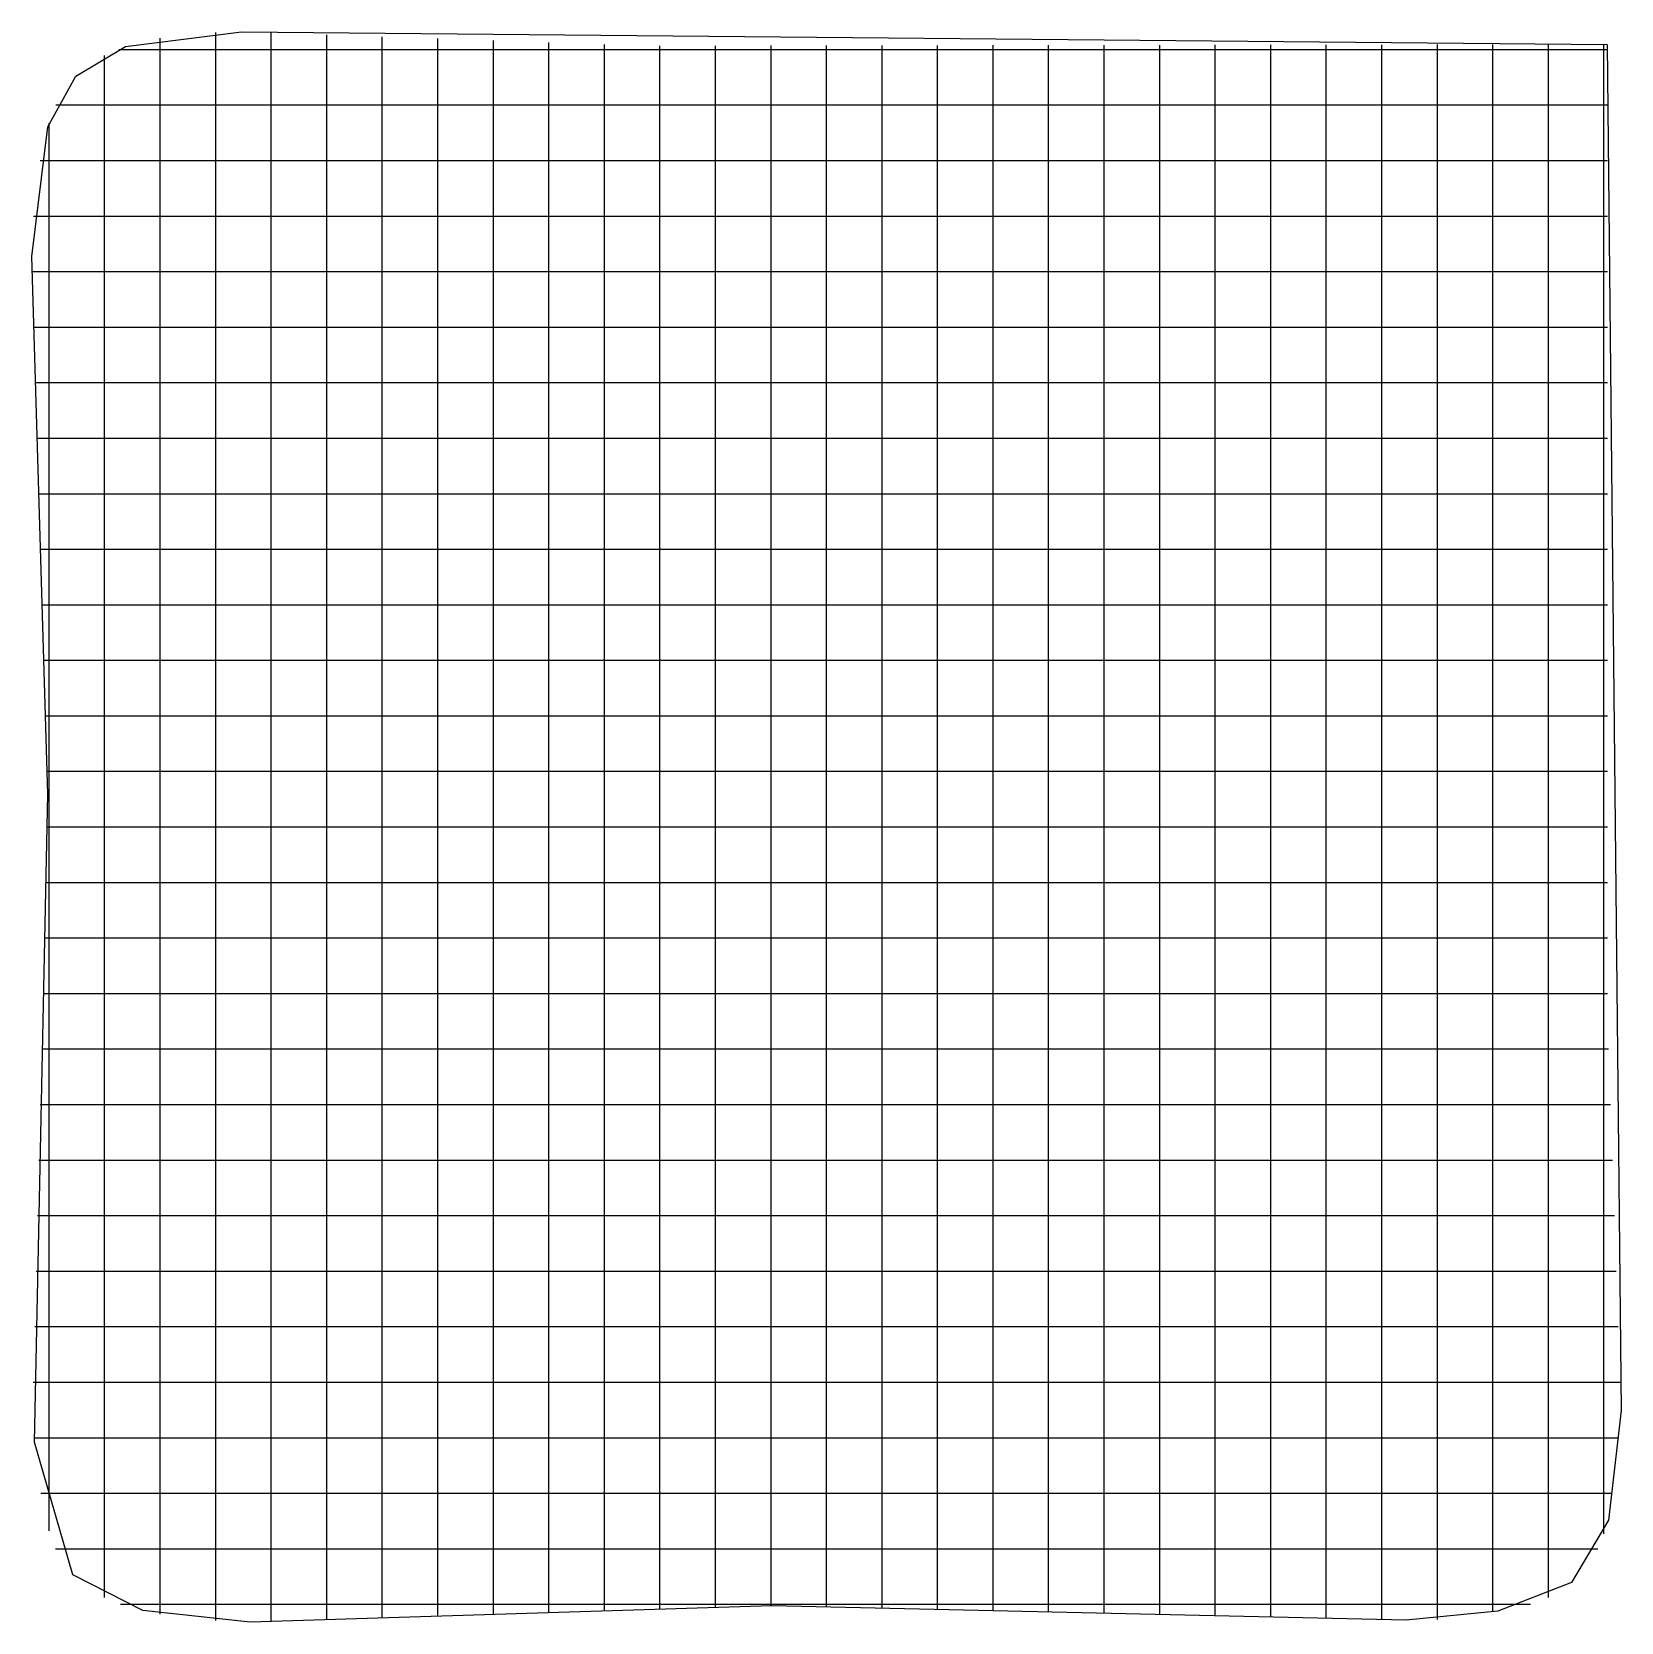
# Model space of a CAD drawing. Extents: x 0.4 to 14.7, y 0.4 to 14.8.
import ezdxf

# ---------------------------------------------------------------- set-up
doc = ezdxf.new("R2010")
doc.units = 0

msp = doc.modelspace()

# ---------------------------------------------------------------- linework, layer by layer
for p, q in [((1.280225, 14.618274), (2.323778, 14.750914)), ((1.280225, 14.618274), (2.323778, 14.750914)), ((2.323778, 14.750914), (14.621769, 14.637641)), ((2.323778, 14.750914), (14.621769, 14.637641)), ((0.831828, 14.351657), (1.280225, 14.618274)), ((0.831828, 14.351657), (1.280225, 14.618274)), ((1.592849, 14.693065), (1.592849, 14.695)), ((1.592849, 13.410394), (1.592849, 14.693065)), ((2.092849, 14.743), (2.092849, 14.744)), ((2.092849, 14.741065), (2.092849, 14.743)), ((2.092849, 13.353077), (2.092849, 14.741065)), ((2.592849, 14.740065), (2.592849, 14.742)), ((2.592849, 13.344129), (2.592849, 14.740065)), ((3.092849, 14.722065), (3.092849, 14.724)), ((3.092849, 13.35991), (3.092849, 14.722065)), ((3.592849, 14.705065), (3.592849, 14.707)), ((3.592849, 13.375697), (3.592849, 14.705065)), ((4.092849, 14.688058), (4.092849, 14.689994)), ((4.092849, 13.390484), (4.092849, 14.688058)), ((4.592849, 14.670065), (4.592849, 14.672)), ((4.592849, 13.406271), (4.592849, 14.670065)), ((5.092849, 14.653065), (5.092849, 14.655)), ((5.092849, 13.422058), (5.092849, 14.653065)), ((5.592849, 14.635065), (5.592849, 14.637)), ((5.592849, 13.437839), (5.592849, 14.635065)), ((6.092849, 14.623065), (6.092849, 14.625)), ((6.092849, 13.453658), (6.092849, 14.623065)), ((6.592849, 14.624065), (6.592849, 14.626)), ((6.592849, 13.468568), (6.592849, 14.624065)), ((7.092849, 14.625065), (7.092849, 14.627)), ((7.092849, 13.484471), (7.092849, 14.625065)), ((7.592849, 14.626065), (7.592849, 14.628)), ((7.592849, 13.480503), (7.592849, 14.626065)), ((8.092849, 14.626065), (8.092849, 14.628)), ((8.092849, 13.468581), (8.092849, 14.626065)), ((8.592849, 14.627065), (8.592849, 14.629)), ((8.592849, 13.456665), (8.592849, 14.627065)), ((9.092849, 14.628065), (9.092849, 14.63)), ((9.092849, 13.444748), (9.092849, 14.628065)), ((9.592849, 14.628065), (9.592849, 14.63)), ((9.592849, 13.432826), (9.592849, 14.628065)), ((10.092849, 14.629065), (10.092849, 14.631)), ((10.092849, 13.42091), (10.092849, 14.629065)), ((10.592849, 14.630065), (10.592849, 14.632)), ((10.592849, 13.408994), (10.592849, 14.630065)), ((11.092849, 14.631065), (11.092849, 14.633)), ((11.092849, 13.397077), (11.092849, 14.631065)), ((11.592849, 14.631065), (11.592849, 14.633)), ((11.592849, 13.385155), (11.592849, 14.631065)), ((12.092849, 14.632065), (12.092849, 14.634)), ((12.092849, 13.373239), (12.092849, 14.632065)), ((12.592849, 14.633065), (12.592849, 14.635)), ((12.592849, 13.361323), (12.592849, 14.633065)), ((13.092849, 14.634065), (13.092849, 14.635994)), ((13.092849, 13.361329), (13.092849, 14.634065)), ((13.592849, 14.634065), (13.592849, 14.636)), ((13.592849, 13.42889), (13.592849, 14.634065)), ((14.092849, 14.635065), (14.092849, 14.637)), ((14.092849, 13.559052), (14.092849, 14.635065)), ((14.592849, 14.636065), (14.592849, 14.638)), ((14.592849, 14.127368), (14.592849, 14.636065)), ((14.621769, 14.637641), (14.748338, 2.336655)), ((14.621769, 14.637641), (14.748338, 2.336655)), ((1.092849, 14.535058), (1.092849, 14.536994)), ((1.092849, 13.5584), (1.092849, 14.535058)), ((1.221, 14.592238), (1.222935, 14.592238)), ((1.221, 14.592238), (1.222935, 14.592238)), ((1.222935, 14.592238), (1.724677, 14.592238)), ((1.724677, 14.592238), (2.022742, 14.592238)), ((2.022742, 14.592238), (2.032419, 14.592238)), ((2.032419, 14.592238), (3.522742, 14.592238)), ((3.522742, 14.592238), (3.524677, 14.592238)), ((3.524677, 14.592238), (3.822742, 14.592238)), ((3.822742, 14.592238), (3.832419, 14.592238)), ((3.832419, 14.592238), (5.322742, 14.592238)), ((5.322742, 14.592238), (5.324677, 14.592238)), ((5.324677, 14.592238), (5.622742, 14.592238)), ((5.622742, 14.592238), (5.628213, 14.592238)), ((5.628213, 14.592238), (5.630148, 14.592238)), ((5.630148, 14.592238), (7.120471, 14.592238)), ((7.120471, 14.592238), (7.130148, 14.592238)), ((7.130148, 14.592238), (7.428213, 14.592238)), ((7.428213, 14.592238), (7.430148, 14.592238)), ((7.430148, 14.592238), (8.920471, 14.592238)), ((8.920471, 14.592238), (8.930148, 14.592238)), ((8.930148, 14.592238), (9.228213, 14.592238)), ((9.228213, 14.592238), (9.230148, 14.592238)), ((9.230148, 14.592238), (10.720471, 14.592238)), ((10.720471, 14.592238), (10.730148, 14.592238)), ((10.730148, 14.592238), (11.028213, 14.592238)), ((11.028213, 14.592238), (11.030148, 14.592238)), ((11.030148, 14.592238), (12.520471, 14.592238)), ((12.520471, 14.592238), (12.530148, 14.592238)), ((12.530148, 14.592238), (12.828213, 14.592238)), ((12.828213, 14.592238), (12.830148, 14.592238)), ((12.830148, 14.592238), (14.320471, 14.592238)), ((14.320471, 14.592238), (14.327935, 14.592238)), ((14.327935, 14.592238), (14.626, 14.592238)), ((0.580158, 13.89469), (0.831828, 14.351657)), ((0.580158, 13.89469), (0.831828, 14.351657)), ((0.654, 14.092238), (0.655935, 14.092238)), ((0.654, 14.092238), (0.655935, 14.092238)), ((0.655935, 14.092238), (1.721019, 14.092238)), ((1.721019, 14.092238), (1.730697, 14.092238)), ((1.730697, 14.092238), (2.028761, 14.092238)), ((2.028761, 14.092238), (2.030697, 14.092238)), ((2.030697, 14.092238), (3.521019, 14.092238)), ((3.521019, 14.092238), (3.530697, 14.092238)), ((3.530697, 14.092238), (3.828761, 14.092238)), ((3.828761, 14.092238), (3.830697, 14.092238)), ((3.830697, 14.092238), (5.321019, 14.092238)), ((5.321019, 14.092238), (5.330697, 14.092238)), ((5.330697, 14.092238), (5.628761, 14.092238)), ((5.628761, 14.092238), (5.630697, 14.092238)), ((5.630697, 14.092238), (7.121019, 14.092238)), ((7.121019, 14.092238), (7.130697, 14.092238)), ((7.130697, 14.092238), (7.428761, 14.092238)), ((7.428761, 14.092238), (7.430697, 14.092238)), ((7.430697, 14.092238), (8.921019, 14.092238)), ((8.921019, 14.092238), (8.930697, 14.092238)), ((8.930697, 14.092238), (9.228761, 14.092238)), ((9.228761, 14.092238), (9.230697, 14.092238)), ((9.230697, 14.092238), (10.721019, 14.092238)), ((10.721019, 14.092238), (10.730697, 14.092238)), ((10.730697, 14.092238), (11.028761, 14.092238)), ((11.028761, 14.092238), (11.030697, 14.092238)), ((11.030697, 14.092238), (12.521019, 14.092238)), ((12.521019, 14.092238), (12.530697, 14.092238)), ((12.530697, 14.092238), (12.828761, 14.092238)), ((12.828761, 14.092238), (12.830697, 14.092238)), ((12.830697, 14.092238), (14.321019, 14.092238)), ((14.321019, 14.092238), (14.327935, 14.092238)), ((14.327935, 14.092238), (14.626, 14.092238)), ((14.592849, 13.830297), (14.592849, 14.127368)), ((0.436787, 12.728154), (0.580158, 13.89469)), ((0.436787, 12.728154), (0.580158, 13.89469)), ((0.592849, 13.854508), (0.592849, 13.929)), ((0.592849, 13.852476), (0.592849, 13.854508)), ((0.592849, 12.362226), (0.592849, 13.852476)), ((14.592849, 13.820619), (14.592849, 13.830297)), ((14.592849, 12.329303), (14.592849, 13.820619)), ((0.511, 13.592238), (0.512935, 13.592238)), ((0.511, 13.592238), (0.512935, 13.592238)), ((0.512935, 13.592238), (1.720097, 13.592238)), ((1.092849, 13.548723), (1.092849, 13.5584)), ((1.092849, 13.250658), (1.092849, 13.548723)), ((1.720097, 13.592238), (1.729774, 13.592238)), ((1.729774, 13.592238), (2.027839, 13.592238)), ((2.027839, 13.592238), (2.029774, 13.592238)), ((2.029774, 13.592238), (3.520097, 13.592238)), ((3.520097, 13.592238), (3.529774, 13.592238)), ((3.529774, 13.592238), (3.827839, 13.592238)), ((3.827839, 13.592238), (3.829774, 13.592238)), ((3.829774, 13.592238), (5.320097, 13.592238)), ((5.320097, 13.592238), (5.329774, 13.592238)), ((5.329774, 13.592238), (5.627839, 13.592238)), ((5.627839, 13.592238), (5.629774, 13.592238)), ((5.629774, 13.592238), (7.120097, 13.592238)), ((6.592849, 13.45889), (6.592849, 13.468568)), ((7.092849, 13.474794), (7.092849, 13.484471)), ((7.092849, 13.176729), (7.092849, 13.474794)), ((7.120097, 13.592238), (7.129774, 13.592238)), ((7.129774, 13.592238), (7.427839, 13.592238)), ((7.427839, 13.592238), (7.429774, 13.592238)), ((7.429774, 13.592238), (8.920097, 13.592238)), ((7.592849, 13.470819), (7.592849, 13.480503)), ((7.592849, 13.172755), (7.592849, 13.470819)), ((8.092849, 13.458903), (8.092849, 13.468581)), ((8.920097, 13.592238), (8.929774, 13.592238)), ((8.929774, 13.592238), (9.227839, 13.592238)), ((9.227839, 13.592238), (9.229774, 13.592238)), ((9.229774, 13.592238), (10.720097, 13.592238)), ((10.720097, 13.592238), (10.729774, 13.592238)), ((10.729774, 13.592238), (11.027839, 13.592238)), ((11.027839, 13.592238), (11.029774, 13.592238)), ((11.029774, 13.592238), (12.520097, 13.592238)), ((12.520097, 13.592238), (12.529774, 13.592238)), ((12.529774, 13.592238), (12.827839, 13.592238)), ((12.827839, 13.592238), (12.829774, 13.592238)), ((12.829774, 13.592238), (14.320097, 13.592238)), ((14.092849, 13.549374), (14.092849, 13.559052)), ((14.092849, 13.25131), (14.092849, 13.549374)), ((14.320097, 13.592238), (14.327935, 13.592238)), ((14.327935, 13.592238), (14.626, 13.592238)), ((1.592849, 13.400716), (1.592849, 13.410394)), ((1.592849, 13.102652), (1.592849, 13.400716)), ((2.092849, 13.3434), (2.092849, 13.353077)), ((2.092849, 13.046329), (2.092849, 13.3434)), ((2.592849, 13.334445), (2.592849, 13.344129)), ((2.592849, 13.036381), (2.592849, 13.334445)), ((3.092849, 13.350232), (3.092849, 13.35991)), ((3.092849, 13.052168), (3.092849, 13.350232)), ((3.592849, 13.366019), (3.592849, 13.375697)), ((3.592849, 13.067955), (3.592849, 13.366019)), ((4.092849, 13.380806), (4.092849, 13.390484)), ((4.092849, 13.083735), (4.092849, 13.380806)), ((4.592849, 13.396594), (4.592849, 13.406271)), ((4.592849, 13.098529), (4.592849, 13.396594)), ((5.092849, 13.412381), (5.092849, 13.422058)), ((5.092849, 13.114316), (5.092849, 13.412381)), ((5.592849, 13.428161), (5.592849, 13.437839)), ((5.592849, 13.130097), (5.592849, 13.428161)), ((6.092849, 13.443981), (6.092849, 13.453658)), ((6.092849, 13.145916), (6.092849, 13.443981)), ((6.592849, 13.161819), (6.592849, 13.45889)), ((8.092849, 13.160839), (8.092849, 13.458903)), ((8.592849, 13.446987), (8.592849, 13.456665)), ((8.592849, 13.148923), (8.592849, 13.446987)), ((9.092849, 13.435071), (9.092849, 13.444748)), ((9.092849, 13.137006), (9.092849, 13.435071)), ((9.592849, 13.423148), (9.592849, 13.432826)), ((9.592849, 13.125084), (9.592849, 13.423148)), ((10.092849, 13.411232), (10.092849, 13.42091)), ((10.092849, 13.113168), (10.092849, 13.411232)), ((10.592849, 13.399316), (10.592849, 13.408994)), ((10.592849, 13.101252), (10.592849, 13.399316)), ((11.092849, 13.387394), (11.092849, 13.397077)), ((11.092849, 13.089329), (11.092849, 13.387394)), ((11.592849, 13.375477), (11.592849, 13.385155)), ((11.592849, 13.077413), (11.592849, 13.375477)), ((12.092849, 13.363561), (12.092849, 13.373239)), ((12.092849, 13.065497), (12.092849, 13.363561)), ((12.592849, 13.351645), (12.592849, 13.361323)), ((12.592849, 13.053581), (12.592849, 13.351645)), ((13.092849, 13.351645), (13.092849, 13.361329)), ((13.092849, 13.053581), (13.092849, 13.351645)), ((13.592849, 13.419213), (13.592849, 13.42889)), ((13.592849, 13.121148), (13.592849, 13.419213)), ((1.092849, 13.248723), (1.092849, 13.250658)), ((1.092849, 11.7584), (1.092849, 13.248723)), ((7.092849, 13.174794), (7.092849, 13.176729)), ((7.092849, 11.684471), (7.092849, 13.174794)), ((14.092849, 13.249374), (14.092849, 13.25131)), ((14.092849, 11.759052), (14.092849, 13.249374)), ((0.451, 13.092238), (0.452935, 13.092238)), ((0.451, 13.092238), (0.452935, 13.092238)), ((0.452935, 13.092238), (1.71971, 13.092238)), ((1.592849, 13.100716), (1.592849, 13.102652)), ((1.592849, 11.610394), (1.592849, 13.100716)), ((1.71971, 13.092238), (1.729387, 13.092238)), ((1.729387, 13.092238), (2.027452, 13.092238)), ((2.027452, 13.092238), (2.029387, 13.092238)), ((2.029387, 13.092238), (3.51971, 13.092238)), ((2.092849, 13.044394), (2.092849, 13.046329)), ((2.092849, 11.553077), (2.092849, 13.044394)), ((2.592849, 13.034452), (2.592849, 13.036381)), ((2.592849, 11.544129), (2.592849, 13.034452)), ((3.092849, 13.050232), (3.092849, 13.052168)), ((3.092849, 11.55991), (3.092849, 13.050232)), ((3.51971, 13.092238), (3.529387, 13.092238)), ((3.529387, 13.092238), (3.827452, 13.092238)), ((3.592849, 13.066019), (3.592849, 13.067955)), ((3.592849, 11.575697), (3.592849, 13.066019)), ((3.827452, 13.092238), (3.829387, 13.092238)), ((3.829387, 13.092238), (5.31971, 13.092238)), ((4.092849, 13.0818), (4.092849, 13.083735)), ((4.092849, 11.590484), (4.092849, 13.0818)), ((4.592849, 13.096594), (4.592849, 13.098529)), ((4.592849, 11.606271), (4.592849, 13.096594)), ((5.092849, 13.112381), (5.092849, 13.114316)), ((5.092849, 11.622058), (5.092849, 13.112381)), ((5.31971, 13.092238), (5.329387, 13.092238)), ((5.329387, 13.092238), (5.627452, 13.092238)), ((5.592849, 13.128161), (5.592849, 13.130097)), ((5.592849, 11.637839), (5.592849, 13.128161)), ((5.627452, 13.092238), (5.629387, 13.092238)), ((5.629387, 13.092238), (7.11971, 13.092238)), ((6.092849, 13.143981), (6.092849, 13.145916)), ((6.092849, 11.653658), (6.092849, 13.143981)), ((6.592849, 13.159884), (6.592849, 13.161819)), ((6.592849, 11.668568), (6.592849, 13.159884)), ((7.11971, 13.092238), (7.129387, 13.092238)), ((7.129387, 13.092238), (7.427452, 13.092238)), ((7.427452, 13.092238), (7.429387, 13.092238)), ((7.429387, 13.092238), (8.91971, 13.092238)), ((7.592849, 13.170826), (7.592849, 13.172755)), ((7.592849, 11.680503), (7.592849, 13.170826)), ((8.092849, 13.158903), (8.092849, 13.160839)), ((8.092849, 11.668581), (8.092849, 13.158903)), ((8.592849, 13.146987), (8.592849, 13.148923)), ((8.592849, 11.656665), (8.592849, 13.146987)), ((8.91971, 13.092238), (8.929387, 13.092238)), ((8.929387, 13.092238), (9.227452, 13.092238)), ((9.092849, 13.135071), (9.092849, 13.137006)), ((9.092849, 11.644748), (9.092849, 13.135071)), ((9.227452, 13.092238), (9.229387, 13.092238)), ((9.229387, 13.092238), (10.71971, 13.092238)), ((9.592849, 13.123148), (9.592849, 13.125084)), ((9.592849, 11.632826), (9.592849, 13.123148)), ((10.092849, 13.111232), (10.092849, 13.113168)), ((10.092849, 11.62091), (10.092849, 13.111232)), ((10.592849, 13.099316), (10.592849, 13.101252)), ((10.592849, 11.608994), (10.592849, 13.099316)), ((10.71971, 13.092238), (10.729387, 13.092238)), ((10.729387, 13.092238), (11.027452, 13.092238)), ((11.027452, 13.092238), (11.029387, 13.092238)), ((11.029387, 13.092238), (12.51971, 13.092238)), ((11.092849, 13.0874), (11.092849, 13.089329)), ((11.092849, 11.597077), (11.092849, 13.0874)), ((11.592849, 13.075477), (11.592849, 13.077413)), ((11.592849, 11.585155), (11.592849, 13.075477)), ((12.092849, 13.063561), (12.092849, 13.065497)), ((12.092849, 11.573239), (12.092849, 13.063561)), ((12.51971, 13.092238), (12.529387, 13.092238)), ((12.529387, 13.092238), (12.827452, 13.092238)), ((12.592849, 13.051645), (12.592849, 13.053581)), ((12.592849, 11.561323), (12.592849, 13.051645)), ((12.827452, 13.092238), (12.829387, 13.092238)), ((12.829387, 13.092238), (14.31971, 13.092238)), ((13.092849, 13.051652), (13.092849, 13.053581)), ((13.092849, 11.561329), (13.092849, 13.051652)), ((13.592849, 13.119213), (13.592849, 13.121148)), ((13.592849, 11.62889), (13.592849, 13.119213)), ((14.31971, 13.092238), (14.327935, 13.092238)), ((14.327935, 13.092238), (14.626, 13.092238)), ((0.581769, 7.885499), (0.436787, 12.728154)), ((0.581769, 7.885499), (0.436787, 12.728154)), ((0.438, 12.592238), (0.439935, 12.592238)), ((0.438, 12.592238), (0.439935, 12.592238)), ((0.439935, 12.592238), (1.719626, 12.592238)), ((1.719626, 12.592238), (1.729303, 12.592238)), ((1.729303, 12.592238), (2.027368, 12.592238)), ((2.027368, 12.592238), (2.029303, 12.592238)), ((2.029303, 12.592238), (3.519626, 12.592238)), ((3.519626, 12.592238), (3.529303, 12.592238)), ((3.529303, 12.592238), (3.827368, 12.592238)), ((3.827368, 12.592238), (3.829303, 12.592238)), ((3.829303, 12.592238), (5.319626, 12.592238)), ((5.319626, 12.592238), (5.329303, 12.592238)), ((5.329303, 12.592238), (5.627368, 12.592238)), ((5.627368, 12.592238), (5.629303, 12.592238)), ((5.629303, 12.592238), (7.119626, 12.592238)), ((7.119626, 12.592238), (7.129303, 12.592238)), ((7.129303, 12.592238), (7.427368, 12.592238)), ((7.427368, 12.592238), (7.429303, 12.592238)), ((7.429303, 12.592238), (8.919626, 12.592238)), ((8.919626, 12.592238), (8.929303, 12.592238)), ((8.929303, 12.592238), (9.227368, 12.592238)), ((9.227368, 12.592238), (9.229303, 12.592238)), ((9.229303, 12.592238), (10.719626, 12.592238)), ((10.719626, 12.592238), (10.729303, 12.592238)), ((10.729303, 12.592238), (11.027368, 12.592238)), ((11.027368, 12.592238), (11.029303, 12.592238)), ((11.029303, 12.592238), (12.519626, 12.592238)), ((12.519626, 12.592238), (12.529303, 12.592238)), ((12.529303, 12.592238), (12.827368, 12.592238)), ((12.827368, 12.592238), (12.829303, 12.592238)), ((12.829303, 12.592238), (14.319626, 12.592238)), ((14.319626, 12.592238), (14.327935, 12.592238)), ((14.327935, 12.592238), (14.626, 12.592238)), ((0.592849, 12.352548), (0.592849, 12.362226)), ((0.592849, 12.054484), (0.592849, 12.352548)), ((14.592849, 12.327368), (14.592849, 12.329303)), ((14.592849, 12.030297), (14.592849, 12.327368)), ((0.453, 12.092238), (0.454935, 12.092238)), ((0.453, 12.092238), (0.454935, 12.092238)), ((0.454935, 12.092238), (1.719723, 12.092238)), ((0.592849, 12.052548), (0.592849, 12.054484)), ((0.592849, 10.562226), (0.592849, 12.052548)), ((1.719723, 12.092238), (1.7294, 12.092238)), ((1.7294, 12.092238), (2.027465, 12.092238)), ((2.027465, 12.092238), (2.0294, 12.092238)), ((2.0294, 12.092238), (3.519723, 12.092238)), ((3.519723, 12.092238), (3.5294, 12.092238)), ((3.5294, 12.092238), (3.827465, 12.092238)), ((3.827465, 12.092238), (3.8294, 12.092238)), ((3.8294, 12.092238), (5.319723, 12.092238)), ((5.319723, 12.092238), (5.3294, 12.092238)), ((5.3294, 12.092238), (5.627465, 12.092238)), ((5.627465, 12.092238), (5.6294, 12.092238)), ((5.6294, 12.092238), (7.119723, 12.092238)), ((7.119723, 12.092238), (7.1294, 12.092238)), ((7.1294, 12.092238), (7.427465, 12.092238)), ((7.427465, 12.092238), (7.4294, 12.092238)), ((7.4294, 12.092238), (8.919723, 12.092238)), ((8.919723, 12.092238), (8.9294, 12.092238)), ((8.9294, 12.092238), (9.227465, 12.092238)), ((9.227465, 12.092238), (9.2294, 12.092238)), ((9.2294, 12.092238), (10.719723, 12.092238)), ((10.719723, 12.092238), (10.7294, 12.092238)), ((10.7294, 12.092238), (11.027465, 12.092238)), ((11.027465, 12.092238), (11.0294, 12.092238)), ((11.0294, 12.092238), (12.519723, 12.092238)), ((12.519723, 12.092238), (12.5294, 12.092238)), ((12.5294, 12.092238), (12.827465, 12.092238)), ((12.827465, 12.092238), (12.8294, 12.092238)), ((12.8294, 12.092238), (14.319723, 12.092238)), ((14.319723, 12.092238), (14.327935, 12.092238)), ((14.327935, 12.092238), (14.626, 12.092238)), ((14.592849, 12.020619), (14.592849, 12.030297)), ((14.592849, 10.529303), (14.592849, 12.020619)), ((1.092849, 11.748723), (1.092849, 11.7584)), ((1.092849, 11.450658), (1.092849, 11.748723)), ((14.092849, 11.749374), (14.092849, 11.759052)), ((14.092849, 11.45131), (14.092849, 11.749374)), ((1.592849, 11.600716), (1.592849, 11.610394)), ((1.592849, 11.302652), (1.592849, 11.600716)), ((4.592849, 11.596594), (4.592849, 11.606271)), ((5.092849, 11.612381), (5.092849, 11.622058)), ((5.092849, 11.314316), (5.092849, 11.612381)), ((5.592849, 11.628161), (5.592849, 11.637839)), ((5.592849, 11.330097), (5.592849, 11.628161)), ((6.092849, 11.643981), (6.092849, 11.653658)), ((6.092849, 11.345916), (6.092849, 11.643981)), ((6.592849, 11.65889), (6.592849, 11.668568)), ((6.592849, 11.361819), (6.592849, 11.65889)), ((7.092849, 11.674794), (7.092849, 11.684471)), ((7.092849, 11.376729), (7.092849, 11.674794)), ((7.592849, 11.670819), (7.592849, 11.680503)), ((7.592849, 11.372755), (7.592849, 11.670819)), ((8.092849, 11.658903), (8.092849, 11.668581)), ((8.092849, 11.360839), (8.092849, 11.658903)), ((8.592849, 11.646987), (8.592849, 11.656665)), ((8.592849, 11.348923), (8.592849, 11.646987)), ((9.092849, 11.635071), (9.092849, 11.644748)), ((9.092849, 11.337006), (9.092849, 11.635071)), ((9.592849, 11.623148), (9.592849, 11.632826)), ((9.592849, 11.325084), (9.592849, 11.623148)), ((10.092849, 11.611232), (10.092849, 11.62091)), ((10.092849, 11.313168), (10.092849, 11.611232)), ((10.592849, 11.599316), (10.592849, 11.608994)), ((10.592849, 11.301252), (10.592849, 11.599316)), ((13.592849, 11.619213), (13.592849, 11.62889)), ((13.592849, 11.321148), (13.592849, 11.619213)), ((0.468, 11.592238), (0.469935, 11.592238)), ((0.468, 11.592238), (0.469935, 11.592238)), ((0.469935, 11.592238), (1.719819, 11.592238)), ((1.719819, 11.592238), (1.729497, 11.592238)), ((1.729497, 11.592238), (2.027561, 11.592238)), ((2.027561, 11.592238), (2.029497, 11.592238)), ((2.029497, 11.592238), (3.519819, 11.592238)), ((2.092849, 11.5434), (2.092849, 11.553077)), ((2.092849, 11.246329), (2.092849, 11.5434)), ((2.592849, 11.534445), (2.592849, 11.544129)), ((2.592849, 11.236381), (2.592849, 11.534445)), ((3.092849, 11.550232), (3.092849, 11.55991)), ((3.092849, 11.252168), (3.092849, 11.550232)), ((3.519819, 11.592238), (3.529497, 11.592238)), ((3.529497, 11.592238), (3.827561, 11.592238)), ((3.592849, 11.566019), (3.592849, 11.575697)), ((3.592849, 11.267955), (3.592849, 11.566019)), ((3.827561, 11.592238), (3.829497, 11.592238)), ((3.829497, 11.592238), (5.319819, 11.592238)), ((4.092849, 11.580806), (4.092849, 11.590484)), ((4.092849, 11.283735), (4.092849, 11.580806)), ((4.592849, 11.298529), (4.592849, 11.596594)), ((5.319819, 11.592238), (5.329497, 11.592238)), ((5.329497, 11.592238), (5.627561, 11.592238)), ((5.627561, 11.592238), (5.629497, 11.592238)), ((5.629497, 11.592238), (7.119819, 11.592238)), ((7.119819, 11.592238), (7.129497, 11.592238)), ((7.129497, 11.592238), (7.427561, 11.592238)), ((7.427561, 11.592238), (7.429497, 11.592238)), ((7.429497, 11.592238), (8.919819, 11.592238)), ((8.919819, 11.592238), (8.929497, 11.592238)), ((8.929497, 11.592238), (9.227561, 11.592238)), ((9.227561, 11.592238), (9.229497, 11.592238)), ((9.229497, 11.592238), (10.719819, 11.592238)), ((10.719819, 11.592238), (10.729497, 11.592238)), ((10.729497, 11.592238), (11.027561, 11.592238)), ((11.027561, 11.592238), (11.029497, 11.592238)), ((11.029497, 11.592238), (12.519819, 11.592238)), ((11.092849, 11.587394), (11.092849, 11.597077)), ((11.092849, 11.289329), (11.092849, 11.587394)), ((11.592849, 11.575477), (11.592849, 11.585155)), ((11.592849, 11.277413), (11.592849, 11.575477)), ((12.092849, 11.563561), (12.092849, 11.573239)), ((12.092849, 11.265497), (12.092849, 11.563561)), ((12.519819, 11.592238), (12.529497, 11.592238)), ((12.529497, 11.592238), (12.827561, 11.592238)), ((12.592849, 11.551645), (12.592849, 11.561323)), ((12.592849, 11.253581), (12.592849, 11.551645)), ((12.827561, 11.592238), (12.829497, 11.592238)), ((12.829497, 11.592238), (14.319819, 11.592238)), ((13.092849, 11.551645), (13.092849, 11.561329)), ((13.092849, 11.253581), (13.092849, 11.551645)), ((14.319819, 11.592238), (14.327935, 11.592238)), ((14.327935, 11.592238), (14.626, 11.592238)), ((1.092849, 11.448723), (1.092849, 11.450658)), ((1.092849, 9.9584), (1.092849, 11.448723)), ((5.092849, 11.312381), (5.092849, 11.314316)), ((5.592849, 11.328161), (5.592849, 11.330097)), ((5.592849, 9.837839), (5.592849, 11.328161)), ((6.092849, 11.343981), (6.092849, 11.345916)), ((6.092849, 9.853658), (6.092849, 11.343981)), ((6.592849, 11.359884), (6.592849, 11.361819)), ((6.592849, 9.868568), (6.592849, 11.359884)), ((7.092849, 11.374794), (7.092849, 11.376729)), ((7.092849, 9.884471), (7.092849, 11.374794)), ((7.592849, 11.370826), (7.592849, 11.372755)), ((7.592849, 9.880503), (7.592849, 11.370826)), ((8.092849, 11.358903), (8.092849, 11.360839)), ((8.092849, 9.868581), (8.092849, 11.358903)), ((8.592849, 11.346987), (8.592849, 11.348923)), ((8.592849, 9.856665), (8.592849, 11.346987)), ((9.092849, 11.335071), (9.092849, 11.337006)), ((9.092849, 9.844748), (9.092849, 11.335071)), ((9.592849, 11.323148), (9.592849, 11.325084)), ((9.592849, 9.832826), (9.592849, 11.323148)), ((10.092849, 11.311232), (10.092849, 11.313168)), ((13.592849, 11.319213), (13.592849, 11.321148)), ((13.592849, 9.82889), (13.592849, 11.319213)), ((14.092849, 11.449374), (14.092849, 11.45131)), ((14.092849, 9.959052), (14.092849, 11.449374)), ((1.592849, 11.300716), (1.592849, 11.302652)), ((1.592849, 9.810394), (1.592849, 11.300716)), ((2.092849, 11.244394), (2.092849, 11.246329)), ((2.092849, 9.753077), (2.092849, 11.244394)), ((2.592849, 11.234452), (2.592849, 11.236381)), ((2.592849, 9.744129), (2.592849, 11.234452)), ((3.092849, 11.250232), (3.092849, 11.252168)), ((3.092849, 9.75991), (3.092849, 11.250232)), ((3.592849, 11.266019), (3.592849, 11.267955)), ((3.592849, 9.775697), (3.592849, 11.266019)), ((4.092849, 11.2818), (4.092849, 11.283735)), ((4.092849, 9.790484), (4.092849, 11.2818)), ((4.592849, 11.296594), (4.592849, 11.298529)), ((4.592849, 9.806271), (4.592849, 11.296594)), ((5.092849, 9.822058), (5.092849, 11.312381)), ((10.092849, 9.82091), (10.092849, 11.311232)), ((10.592849, 11.299316), (10.592849, 11.301252)), ((10.592849, 9.808994), (10.592849, 11.299316)), ((11.092849, 11.2874), (11.092849, 11.289329)), ((11.092849, 9.797077), (11.092849, 11.2874)), ((11.592849, 11.275477), (11.592849, 11.277413)), ((11.592849, 9.785155), (11.592849, 11.275477)), ((12.092849, 11.263561), (12.092849, 11.265497)), ((12.092849, 9.773239), (12.092849, 11.263561)), ((12.592849, 11.251645), (12.592849, 11.253581)), ((12.592849, 9.761323), (12.592849, 11.251645)), ((13.092849, 11.251652), (13.092849, 11.253581)), ((13.092849, 9.761329), (13.092849, 11.251652)), ((0.484, 11.092238), (0.485935, 11.092238)), ((0.484, 11.092238), (0.485935, 11.092238)), ((0.485935, 11.092238), (1.719923, 11.092238)), ((1.719923, 11.092238), (1.7296, 11.092238)), ((1.7296, 11.092238), (2.027665, 11.092238)), ((2.027665, 11.092238), (2.0296, 11.092238)), ((2.0296, 11.092238), (3.519923, 11.092238)), ((3.519923, 11.092238), (3.5296, 11.092238)), ((3.5296, 11.092238), (3.827665, 11.092238)), ((3.827665, 11.092238), (3.8296, 11.092238)), ((3.8296, 11.092238), (5.319923, 11.092238)), ((5.319923, 11.092238), (5.3296, 11.092238)), ((5.3296, 11.092238), (5.627665, 11.092238)), ((5.627665, 11.092238), (5.6296, 11.092238)), ((5.6296, 11.092238), (7.119923, 11.092238)), ((7.119923, 11.092238), (7.1296, 11.092238)), ((7.1296, 11.092238), (7.427665, 11.092238)), ((7.427665, 11.092238), (7.4296, 11.092238)), ((7.4296, 11.092238), (8.919923, 11.092238)), ((8.919923, 11.092238), (8.9296, 11.092238)), ((8.9296, 11.092238), (9.227665, 11.092238)), ((9.227665, 11.092238), (9.2296, 11.092238)), ((9.2296, 11.092238), (10.719923, 11.092238)), ((10.719923, 11.092238), (10.7296, 11.092238)), ((10.7296, 11.092238), (11.027665, 11.092238)), ((11.027665, 11.092238), (11.0296, 11.092238)), ((11.0296, 11.092238), (12.519923, 11.092238)), ((12.519923, 11.092238), (12.5296, 11.092238)), ((12.5296, 11.092238), (12.827665, 11.092238)), ((12.827665, 11.092238), (12.8296, 11.092238)), ((12.8296, 11.092238), (14.319923, 11.092238)), ((14.319923, 11.092238), (14.327935, 11.092238)), ((14.327935, 11.092238), (14.626, 11.092238)), ((0.499, 10.592238), (0.500935, 10.592238)), ((0.499, 10.592238), (0.500935, 10.592238)), ((0.500935, 10.592238), (1.720019, 10.592238)), ((0.592849, 10.552548), (0.592849, 10.562226)), ((0.592849, 10.254484), (0.592849, 10.552548)), ((1.720019, 10.592238), (1.729697, 10.592238)), ((1.729697, 10.592238), (2.027761, 10.592238)), ((2.027761, 10.592238), (2.029697, 10.592238)), ((2.029697, 10.592238), (3.520019, 10.592238)), ((3.520019, 10.592238), (3.529697, 10.592238)), ((3.529697, 10.592238), (3.827761, 10.592238)), ((3.827761, 10.592238), (3.829697, 10.592238)), ((3.829697, 10.592238), (5.320019, 10.592238)), ((5.320019, 10.592238), (5.329697, 10.592238)), ((5.329697, 10.592238), (5.627761, 10.592238)), ((5.627761, 10.592238), (5.629697, 10.592238)), ((5.629697, 10.592238), (7.120019, 10.592238)), ((7.120019, 10.592238), (7.129697, 10.592238)), ((7.129697, 10.592238), (7.427761, 10.592238)), ((7.427761, 10.592238), (7.429697, 10.592238)), ((7.429697, 10.592238), (8.920019, 10.592238)), ((8.920019, 10.592238), (8.929697, 10.592238)), ((8.929697, 10.592238), (9.227761, 10.592238)), ((9.227761, 10.592238), (9.229697, 10.592238)), ((9.229697, 10.592238), (10.720019, 10.592238)), ((10.720019, 10.592238), (10.729697, 10.592238)), ((10.729697, 10.592238), (11.027761, 10.592238)), ((11.027761, 10.592238), (11.029697, 10.592238)), ((11.029697, 10.592238), (12.520019, 10.592238)), ((12.520019, 10.592238), (12.529697, 10.592238)), ((12.529697, 10.592238), (12.827761, 10.592238)), ((12.827761, 10.592238), (12.829697, 10.592238)), ((12.829697, 10.592238), (14.320019, 10.592238)), ((14.320019, 10.592238), (14.327935, 10.592238)), ((14.327935, 10.592238), (14.626, 10.592238)), ((14.592849, 10.527368), (14.592849, 10.529303)), ((14.592849, 10.230297), (14.592849, 10.527368)), ((0.592849, 10.252548), (0.592849, 10.254484)), ((0.592849, 8.762226), (0.592849, 10.252548)), ((14.592849, 10.220619), (14.592849, 10.230297)), ((14.592849, 8.729303), (14.592849, 10.220619)), ((0.514, 10.092238), (0.515935, 10.092238)), ((0.514, 10.092238), (0.515935, 10.092238)), ((0.515935, 10.092238), (1.720116, 10.092238)), ((1.720116, 10.092238), (1.729794, 10.092238)), ((1.729794, 10.092238), (2.027858, 10.092238)), ((2.027858, 10.092238), (2.029794, 10.092238)), ((2.029794, 10.092238), (3.520116, 10.092238)), ((3.520116, 10.092238), (3.529794, 10.092238)), ((3.529794, 10.092238), (3.827858, 10.092238)), ((3.827858, 10.092238), (3.829794, 10.092238)), ((3.829794, 10.092238), (5.320116, 10.092238)), ((5.320116, 10.092238), (5.329794, 10.092238)), ((5.329794, 10.092238), (5.627858, 10.092238)), ((5.627858, 10.092238), (5.629794, 10.092238)), ((5.629794, 10.092238), (7.120116, 10.092238)), ((7.120116, 10.092238), (7.129794, 10.092238)), ((7.129794, 10.092238), (7.427858, 10.092238)), ((7.427858, 10.092238), (7.429794, 10.092238)), ((7.429794, 10.092238), (8.920116, 10.092238)), ((8.920116, 10.092238), (8.929794, 10.092238)), ((8.929794, 10.092238), (9.227858, 10.092238)), ((9.227858, 10.092238), (9.229794, 10.092238)), ((9.229794, 10.092238), (10.720116, 10.092238)), ((10.720116, 10.092238), (10.729794, 10.092238)), ((10.729794, 10.092238), (11.027858, 10.092238)), ((11.027858, 10.092238), (11.029794, 10.092238)), ((11.029794, 10.092238), (12.520116, 10.092238)), ((12.520116, 10.092238), (12.529794, 10.092238)), ((12.529794, 10.092238), (12.827858, 10.092238)), ((12.827858, 10.092238), (12.829794, 10.092238)), ((12.829794, 10.092238), (14.320116, 10.092238)), ((14.320116, 10.092238), (14.327935, 10.092238)), ((14.327935, 10.092238), (14.626, 10.092238)), ((1.092849, 9.948723), (1.092849, 9.9584)), ((1.092849, 9.650658), (1.092849, 9.948723)), ((7.092849, 9.874794), (7.092849, 9.884471)), ((14.092849, 9.949374), (14.092849, 9.959052)), ((14.092849, 9.65131), (14.092849, 9.949374)), ((1.592849, 9.800716), (1.592849, 9.810394)), ((1.592849, 9.502652), (1.592849, 9.800716)), ((2.092849, 9.7434), (2.092849, 9.753077)), ((2.092849, 9.446329), (2.092849, 9.7434)), ((2.592849, 9.734445), (2.592849, 9.744129)), ((3.092849, 9.750232), (3.092849, 9.75991)), ((3.092849, 9.452168), (3.092849, 9.750232)), ((3.592849, 9.766019), (3.592849, 9.775697)), ((3.592849, 9.467955), (3.592849, 9.766019)), ((4.092849, 9.780806), (4.092849, 9.790484)), ((4.092849, 9.483735), (4.092849, 9.780806)), ((4.592849, 9.796594), (4.592849, 9.806271)), ((4.592849, 9.498529), (4.592849, 9.796594)), ((5.092849, 9.812381), (5.092849, 9.822058)), ((5.092849, 9.514316), (5.092849, 9.812381)), ((5.592849, 9.828161), (5.592849, 9.837839)), ((5.592849, 9.530097), (5.592849, 9.828161)), ((6.092849, 9.843981), (6.092849, 9.853658)), ((6.092849, 9.545916), (6.092849, 9.843981)), ((6.592849, 9.85889), (6.592849, 9.868568)), ((6.592849, 9.561819), (6.592849, 9.85889)), ((7.092849, 9.576729), (7.092849, 9.874794)), ((7.592849, 9.870819), (7.592849, 9.880503)), ((7.592849, 9.572755), (7.592849, 9.870819)), ((8.092849, 9.858903), (8.092849, 9.868581)), ((8.092849, 9.560839), (8.092849, 9.858903)), ((8.592849, 9.846987), (8.592849, 9.856665)), ((8.592849, 9.548923), (8.592849, 9.846987)), ((9.092849, 9.835071), (9.092849, 9.844748)), ((9.092849, 9.537006), (9.092849, 9.835071)), ((9.592849, 9.823148), (9.592849, 9.832826)), ((9.592849, 9.525084), (9.592849, 9.823148)), ((10.092849, 9.811232), (10.092849, 9.82091)), ((10.092849, 9.513168), (10.092849, 9.811232)), ((10.592849, 9.799316), (10.592849, 9.808994)), ((10.592849, 9.501252), (10.592849, 9.799316)), ((11.092849, 9.787394), (11.092849, 9.797077)), ((11.092849, 9.489329), (11.092849, 9.787394)), ((11.592849, 9.775477), (11.592849, 9.785155)), ((11.592849, 9.477413), (11.592849, 9.775477)), ((12.092849, 9.763561), (12.092849, 9.773239)), ((12.092849, 9.465497), (12.092849, 9.763561)), ((12.592849, 9.751645), (12.592849, 9.761323)), ((12.592849, 9.453581), (12.592849, 9.751645)), ((13.092849, 9.751645), (13.092849, 9.761329)), ((13.092849, 9.453581), (13.092849, 9.751645)), ((13.592849, 9.819213), (13.592849, 9.82889)), ((13.592849, 9.521148), (13.592849, 9.819213)), ((1.092849, 9.648723), (1.092849, 9.650658)), ((1.092849, 8.1584), (1.092849, 9.648723)), ((2.592849, 9.436381), (2.592849, 9.734445)), ((14.092849, 9.649374), (14.092849, 9.65131)), ((14.092849, 8.159052), (14.092849, 9.649374)), ((0.529, 9.592238), (0.530935, 9.592238)), ((0.529, 9.592238), (0.530935, 9.592238)), ((0.530935, 9.592238), (1.720213, 9.592238)), ((1.592849, 9.500716), (1.592849, 9.502652)), ((1.592849, 8.010394), (1.592849, 9.500716)), ((1.720213, 9.592238), (1.729897, 9.592238)), ((1.729897, 9.592238), (2.027961, 9.592238)), ((2.027961, 9.592238), (2.02989, 9.592238)), ((2.02989, 9.592238), (3.520213, 9.592238)), ((3.092849, 9.450232), (3.092849, 9.452168)), ((3.520213, 9.592238), (3.529897, 9.592238)), ((3.529897, 9.592238), (3.827961, 9.592238)), ((3.592849, 9.466019), (3.592849, 9.467955)), ((3.592849, 7.975697), (3.592849, 9.466019)), ((3.827961, 9.592238), (3.82989, 9.592238)), ((3.82989, 9.592238), (5.320213, 9.592238)), ((4.092849, 9.4818), (4.092849, 9.483735)), ((4.092849, 7.990484), (4.092849, 9.4818)), ((4.592849, 9.496594), (4.592849, 9.498529)), ((4.592849, 8.006271), (4.592849, 9.496594)), ((5.092849, 9.512381), (5.092849, 9.514316)), ((5.092849, 8.022058), (5.092849, 9.512381)), ((5.320213, 9.592238), (5.329897, 9.592238)), ((5.329897, 9.592238), (5.627961, 9.592238)), ((5.592849, 9.528161), (5.592849, 9.530097)), ((5.592849, 8.037839), (5.592849, 9.528161)), ((5.627961, 9.592238), (5.62989, 9.592238)), ((5.62989, 9.592238), (7.120213, 9.592238)), ((6.092849, 9.543981), (6.092849, 9.545916)), ((6.092849, 8.053658), (6.092849, 9.543981)), ((6.592849, 9.559884), (6.592849, 9.561819)), ((6.592849, 8.068568), (6.592849, 9.559884)), ((7.092849, 9.574794), (7.092849, 9.576729)), ((7.092849, 8.084471), (7.092849, 9.574794)), ((7.120213, 9.592238), (7.129897, 9.592238)), ((7.129897, 9.592238), (7.427961, 9.592238)), ((7.427961, 9.592238), (7.42989, 9.592238)), ((7.42989, 9.592238), (8.920213, 9.592238)), ((7.592849, 9.570826), (7.592849, 9.572755)), ((7.592849, 8.080503), (7.592849, 9.570826)), ((8.092849, 9.558903), (8.092849, 9.560839)), ((8.092849, 8.068581), (8.092849, 9.558903)), ((8.592849, 9.546987), (8.592849, 9.548923)), ((8.592849, 8.056665), (8.592849, 9.546987)), ((8.920213, 9.592238), (8.929897, 9.592238)), ((8.929897, 9.592238), (9.227961, 9.592238)), ((9.092849, 9.535071), (9.092849, 9.537006)), ((9.092849, 8.044748), (9.092849, 9.535071)), ((9.227961, 9.592238), (9.22989, 9.592238)), ((9.22989, 9.592238), (10.720213, 9.592238)), ((9.592849, 9.523148), (9.592849, 9.525084)), ((9.592849, 8.032826), (9.592849, 9.523148)), ((10.092849, 9.511232), (10.092849, 9.513168)), ((10.092849, 8.02091), (10.092849, 9.511232)), ((10.592849, 9.499316), (10.592849, 9.501252)), ((10.592849, 8.008994), (10.592849, 9.499316)), ((10.720213, 9.592238), (10.729897, 9.592238)), ((10.729897, 9.592238), (11.027961, 9.592238)), ((11.027961, 9.592238), (11.02989, 9.592238)), ((11.02989, 9.592238), (12.520213, 9.592238)), ((11.092849, 9.4874), (11.092849, 9.489329)), ((11.092849, 7.997077), (11.092849, 9.4874)), ((11.592849, 9.475477), (11.592849, 9.477413)), ((11.592849, 7.985155), (11.592849, 9.475477)), ((12.092849, 9.463561), (12.092849, 9.465497)), ((12.092849, 7.973239), (12.092849, 9.463561)), ((12.520213, 9.592238), (12.529897, 9.592238)), ((12.529897, 9.592238), (12.827961, 9.592238)), ((12.592849, 9.451645), (12.592849, 9.453581)), ((12.592849, 7.961323), (12.592849, 9.451645)), ((12.827961, 9.592238), (12.82989, 9.592238)), ((12.82989, 9.592238), (14.320213, 9.592238)), ((13.092849, 9.451652), (13.092849, 9.453581)), ((13.092849, 7.961329), (13.092849, 9.451652)), ((13.592849, 9.519213), (13.592849, 9.521148)), ((13.592849, 8.02889), (13.592849, 9.519213)), ((14.320213, 9.592238), (14.327935, 9.592238)), ((14.327935, 9.592238), (14.626, 9.592238)), ((2.092849, 9.444394), (2.092849, 9.446329)), ((2.092849, 7.953077), (2.092849, 9.444394)), ((2.592849, 9.434452), (2.592849, 9.436381)), ((2.592849, 7.944129), (2.592849, 9.434452)), ((3.092849, 7.95991), (3.092849, 9.450232)), ((0.545, 9.092238), (0.546935, 9.092238)), ((0.545, 9.092238), (0.546935, 9.092238)), ((0.546935, 9.092238), (1.720316, 9.092238)), ((1.720316, 9.092238), (1.729994, 9.092238)), ((1.729994, 9.092238), (2.028058, 9.092238)), ((2.028058, 9.092238), (2.029994, 9.092238)), ((2.029994, 9.092238), (3.520316, 9.092238)), ((3.520316, 9.092238), (3.529994, 9.092238)), ((3.529994, 9.092238), (3.828058, 9.092238)), ((3.828058, 9.092238), (3.829994, 9.092238)), ((3.829994, 9.092238), (5.320316, 9.092238)), ((5.320316, 9.092238), (5.329994, 9.092238)), ((5.329994, 9.092238), (5.628058, 9.092238)), ((5.628058, 9.092238), (5.629994, 9.092238)), ((5.629994, 9.092238), (7.120316, 9.092238)), ((7.120316, 9.092238), (7.129994, 9.092238)), ((7.129994, 9.092238), (7.428058, 9.092238)), ((7.428058, 9.092238), (7.429994, 9.092238)), ((7.429994, 9.092238), (8.920316, 9.092238)), ((8.920316, 9.092238), (8.929994, 9.092238)), ((8.929994, 9.092238), (9.228058, 9.092238)), ((9.228058, 9.092238), (9.229994, 9.092238)), ((9.229994, 9.092238), (10.720316, 9.092238)), ((10.720316, 9.092238), (10.729994, 9.092238)), ((10.729994, 9.092238), (11.028058, 9.092238)), ((11.028058, 9.092238), (11.029994, 9.092238)), ((11.029994, 9.092238), (12.520316, 9.092238)), ((12.520316, 9.092238), (12.529994, 9.092238)), ((12.529994, 9.092238), (12.828058, 9.092238)), ((12.828058, 9.092238), (12.829994, 9.092238)), ((12.829994, 9.092238), (14.320316, 9.092238)), ((14.320316, 9.092238), (14.327935, 9.092238)), ((14.327935, 9.092238), (14.626, 9.092238)), ((0.592849, 8.752548), (0.592849, 8.762226)), ((0.592849, 8.454484), (0.592849, 8.752548)), ((0.56, 8.592238), (0.561935, 8.592238)), ((0.56, 8.592238), (0.561935, 8.592238)), ((0.561935, 8.592238), (1.720413, 8.592238)), ((1.720413, 8.592238), (1.73009, 8.592238)), ((1.73009, 8.592238), (2.028155, 8.592238)), ((2.028155, 8.592238), (2.03009, 8.592238)), ((2.03009, 8.592238), (3.520413, 8.592238)), ((3.520413, 8.592238), (3.53009, 8.592238)), ((3.53009, 8.592238), (3.828155, 8.592238)), ((3.828155, 8.592238), (3.83009, 8.592238)), ((3.83009, 8.592238), (5.320413, 8.592238)), ((5.320413, 8.592238), (5.33009, 8.592238)), ((5.33009, 8.592238), (5.628155, 8.592238)), ((5.628155, 8.592238), (5.63009, 8.592238)), ((5.63009, 8.592238), (7.120413, 8.592238)), ((7.120413, 8.592238), (7.13009, 8.592238)), ((7.13009, 8.592238), (7.428155, 8.592238)), ((7.428155, 8.592238), (7.43009, 8.592238)), ((7.43009, 8.592238), (8.920413, 8.592238)), ((8.920413, 8.592238), (8.93009, 8.592238)), ((8.93009, 8.592238), (9.228155, 8.592238)), ((9.228155, 8.592238), (9.23009, 8.592238)), ((9.23009, 8.592238), (10.720413, 8.592238)), ((10.720413, 8.592238), (10.73009, 8.592238)), ((10.73009, 8.592238), (11.028155, 8.592238)), ((11.028155, 8.592238), (11.03009, 8.592238)), ((11.03009, 8.592238), (12.520413, 8.592238)), ((12.520413, 8.592238), (12.53009, 8.592238)), ((12.53009, 8.592238), (12.828155, 8.592238)), ((12.828155, 8.592238), (12.83009, 8.592238)), ((12.83009, 8.592238), (14.320413, 8.592238)), ((14.320413, 8.592238), (14.327935, 8.592238)), ((14.327935, 8.592238), (14.626, 8.592238)), ((14.592849, 8.727368), (14.592849, 8.729303)), ((14.592849, 8.430297), (14.592849, 8.727368)), ((0.592849, 8.452548), (0.592849, 8.454484)), ((0.592849, 6.962226), (0.592849, 8.452548)), ((14.592849, 8.420619), (14.592849, 8.430297)), ((14.592849, 6.929303), (14.592849, 8.420619)), ((0.575, 8.092238), (0.576935, 8.092238)), ((0.575, 8.092238), (0.576935, 8.092238)), ((0.576935, 8.092238), (1.72051, 8.092238)), ((1.092849, 8.148723), (1.092849, 8.1584)), ((1.092849, 7.850658), (1.092849, 8.148723)), ((1.72051, 8.092238), (1.730194, 8.092238)), ((1.730194, 8.092238), (2.028258, 8.092238)), ((2.028258, 8.092238), (2.030187, 8.092238)), ((2.030187, 8.092238), (3.52051, 8.092238)), ((3.52051, 8.092238), (3.530194, 8.092238)), ((3.530194, 8.092238), (3.828258, 8.092238)), ((3.828258, 8.092238), (3.830187, 8.092238)), ((3.830187, 8.092238), (5.32051, 8.092238)), ((5.092849, 8.012381), (5.092849, 8.022058)), ((5.32051, 8.092238), (5.330194, 8.092238)), ((5.330194, 8.092238), (5.628258, 8.092238)), ((5.592849, 8.028161), (5.592849, 8.037839)), ((5.592849, 7.730097), (5.592849, 8.028161)), ((5.628258, 8.092238), (5.630187, 8.092238)), ((5.630187, 8.092238), (7.12051, 8.092238)), ((6.092849, 8.043981), (6.092849, 8.053658)), ((6.092849, 7.745916), (6.092849, 8.043981)), ((6.592849, 8.05889), (6.592849, 8.068568)), ((6.592849, 7.761819), (6.592849, 8.05889)), ((7.092849, 8.074794), (7.092849, 8.084471)), ((7.092849, 7.776729), (7.092849, 8.074794)), ((7.12051, 8.092238), (7.130194, 8.092238)), ((7.130194, 8.092238), (7.428258, 8.092238)), ((7.428258, 8.092238), (7.430187, 8.092238)), ((7.430187, 8.092238), (8.92051, 8.092238)), ((7.592849, 8.070819), (7.592849, 8.080503)), ((7.592849, 7.772755), (7.592849, 8.070819)), ((8.092849, 8.058903), (8.092849, 8.068581)), ((8.092849, 7.760839), (8.092849, 8.058903)), ((8.592849, 8.046987), (8.592849, 8.056665)), ((8.592849, 7.748923), (8.592849, 8.046987)), ((8.92051, 8.092238), (8.930194, 8.092238)), ((8.930194, 8.092238), (9.228258, 8.092238)), ((9.092849, 8.035071), (9.092849, 8.044748)), ((9.092849, 7.737006), (9.092849, 8.035071)), ((9.228258, 8.092238), (9.230187, 8.092238)), ((9.230187, 8.092238), (10.72051, 8.092238)), ((9.592849, 8.023148), (9.592849, 8.032826)), ((9.592849, 7.725084), (9.592849, 8.023148)), ((10.092849, 8.011232), (10.092849, 8.02091)), ((10.72051, 8.092238), (10.730194, 8.092238)), ((10.730194, 8.092238), (11.028258, 8.092238)), ((11.028258, 8.092238), (11.030187, 8.092238)), ((11.030187, 8.092238), (12.52051, 8.092238)), ((12.52051, 8.092238), (12.530194, 8.092238)), ((12.530194, 8.092238), (12.828258, 8.092238)), ((12.828258, 8.092238), (12.830187, 8.092238)), ((12.830187, 8.092238), (14.32051, 8.092238)), ((13.592849, 8.019213), (13.592849, 8.02889)), ((13.592849, 7.721148), (13.592849, 8.019213)), ((14.092849, 8.149374), (14.092849, 8.159052)), ((14.092849, 7.85131), (14.092849, 8.149374)), ((14.32051, 8.092238), (14.327935, 8.092238)), ((14.327935, 8.092238), (14.626, 8.092238)), ((0.46128, 2.051594), (0.581769, 7.885499)), ((0.46128, 2.051594), (0.581769, 7.885499)), ((1.592849, 8.000716), (1.592849, 8.010394)), ((1.592849, 7.702652), (1.592849, 8.000716)), ((2.092849, 7.9434), (2.092849, 7.953077)), ((2.092849, 7.646329), (2.092849, 7.9434)), ((2.592849, 7.934445), (2.592849, 7.944129)), ((2.592849, 7.636381), (2.592849, 7.934445)), ((3.092849, 7.950232), (3.092849, 7.95991)), ((3.092849, 7.652168), (3.092849, 7.950232)), ((3.592849, 7.966019), (3.592849, 7.975697)), ((3.592849, 7.667955), (3.592849, 7.966019)), ((4.092849, 7.980806), (4.092849, 7.990484)), ((4.092849, 7.683735), (4.092849, 7.980806)), ((4.592849, 7.996594), (4.592849, 8.006271)), ((4.592849, 7.698529), (4.592849, 7.996594)), ((5.092849, 7.714316), (5.092849, 8.012381)), ((10.092849, 7.713168), (10.092849, 8.011232)), ((10.592849, 7.999316), (10.592849, 8.008994)), ((10.592849, 7.701252), (10.592849, 7.999316)), ((11.092849, 7.987394), (11.092849, 7.997077)), ((11.092849, 7.689329), (11.092849, 7.987394)), ((11.592849, 7.975477), (11.592849, 7.985155)), ((11.592849, 7.677413), (11.592849, 7.975477)), ((12.092849, 7.963561), (12.092849, 7.973239)), ((12.092849, 7.665497), (12.092849, 7.963561)), ((12.592849, 7.951645), (12.592849, 7.961323)), ((12.592849, 7.653581), (12.592849, 7.951645)), ((13.092849, 7.951645), (13.092849, 7.961329)), ((13.092849, 7.653581), (13.092849, 7.951645)), ((1.092849, 7.848723), (1.092849, 7.850658)), ((1.092849, 6.3584), (1.092849, 7.848723)), ((6.092849, 7.743981), (6.092849, 7.745916)), ((6.092849, 6.253658), (6.092849, 7.743981)), ((6.592849, 7.759884), (6.592849, 7.761819)), ((6.592849, 6.268568), (6.592849, 7.759884)), ((7.092849, 7.774794), (7.092849, 7.776729)), ((7.092849, 6.284471), (7.092849, 7.774794)), ((7.592849, 7.770826), (7.592849, 7.772755)), ((7.592849, 6.280503), (7.592849, 7.770826)), ((8.092849, 7.758903), (8.092849, 7.760839)), ((8.092849, 6.268581), (8.092849, 7.758903)), ((8.592849, 7.746987), (8.592849, 7.748923)), ((8.592849, 6.256665), (8.592849, 7.746987)), ((9.092849, 7.735071), (9.092849, 7.737006)), ((9.092849, 6.244748), (9.092849, 7.735071)), ((14.092849, 7.849374), (14.092849, 7.85131)), ((14.092849, 6.359052), (14.092849, 7.849374)), ((0.576, 7.592238), (0.577935, 7.592238)), ((0.576, 7.592238), (0.577935, 7.592238)), ((0.577935, 7.592238), (1.720516, 7.592238)), ((1.592849, 7.700716), (1.592849, 7.702652)), ((1.592849, 6.210394), (1.592849, 7.700716)), ((1.720516, 7.592238), (1.7302, 7.592238)), ((1.7302, 7.592238), (2.028265, 7.592238)), ((2.028265, 7.592238), (2.030194, 7.592238)), ((2.030194, 7.592238), (3.520516, 7.592238)), ((2.092849, 7.644394), (2.092849, 7.646329)), ((2.092849, 6.153077), (2.092849, 7.644394)), ((2.592849, 7.634452), (2.592849, 7.636381)), ((2.592849, 6.144129), (2.592849, 7.634452)), ((3.092849, 7.650232), (3.092849, 7.652168)), ((3.092849, 6.15991), (3.092849, 7.650232)), ((3.520516, 7.592238), (3.5302, 7.592238)), ((3.5302, 7.592238), (3.828265, 7.592238)), ((3.592849, 7.666019), (3.592849, 7.667955)), ((3.592849, 6.175697), (3.592849, 7.666019)), ((3.828265, 7.592238), (3.830194, 7.592238)), ((3.830194, 7.592238), (5.320516, 7.592238)), ((4.092849, 7.6818), (4.092849, 7.683735)), ((4.092849, 6.190484), (4.092849, 7.6818)), ((4.592849, 7.696594), (4.592849, 7.698529)), ((4.592849, 6.206271), (4.592849, 7.696594)), ((5.092849, 7.712381), (5.092849, 7.714316)), ((5.092849, 6.222058), (5.092849, 7.712381)), ((5.320516, 7.592238), (5.3302, 7.592238)), ((5.3302, 7.592238), (5.628265, 7.592238)), ((5.592849, 7.728161), (5.592849, 7.730097)), ((5.592849, 6.237839), (5.592849, 7.728161)), ((5.628265, 7.592238), (5.630194, 7.592238)), ((5.630194, 7.592238), (7.120516, 7.592238)), ((7.120516, 7.592238), (7.1302, 7.592238)), ((7.1302, 7.592238), (7.428265, 7.592238)), ((7.428265, 7.592238), (7.430194, 7.592238)), ((7.430194, 7.592238), (8.920516, 7.592238)), ((8.920516, 7.592238), (8.9302, 7.592238)), ((8.9302, 7.592238), (9.228265, 7.592238)), ((9.228265, 7.592238), (9.230194, 7.592238)), ((9.230194, 7.592238), (10.720516, 7.592238)), ((9.592849, 7.723148), (9.592849, 7.725084)), ((9.592849, 6.232826), (9.592849, 7.723148)), ((10.092849, 7.711232), (10.092849, 7.713168)), ((10.092849, 6.22091), (10.092849, 7.711232)), ((10.592849, 7.699316), (10.592849, 7.701252)), ((10.592849, 6.208994), (10.592849, 7.699316)), ((10.720516, 7.592238), (10.7302, 7.592238)), ((10.7302, 7.592238), (11.028265, 7.592238)), ((11.028265, 7.592238), (11.030194, 7.592238)), ((11.030194, 7.592238), (12.520516, 7.592238)), ((11.092849, 7.6874), (11.092849, 7.689329)), ((11.092849, 6.197077), (11.092849, 7.6874)), ((11.592849, 7.675477), (11.592849, 7.677413)), ((11.592849, 6.185155), (11.592849, 7.675477)), ((12.092849, 7.663561), (12.092849, 7.665497)), ((12.092849, 6.173239), (12.092849, 7.663561)), ((12.520516, 7.592238), (12.5302, 7.592238)), ((12.5302, 7.592238), (12.828265, 7.592238)), ((12.592849, 7.651645), (12.592849, 7.653581)), ((12.592849, 6.161323), (12.592849, 7.651645)), ((12.828265, 7.592238), (12.830194, 7.592238)), ((12.830194, 7.592238), (14.320516, 7.592238)), ((13.092849, 7.651652), (13.092849, 7.653581)), ((13.092849, 6.161329), (13.092849, 7.651652)), ((13.592849, 7.719213), (13.592849, 7.721148)), ((13.592849, 6.22889), (13.592849, 7.719213)), ((14.320516, 7.592238), (14.327935, 7.592238)), ((14.327935, 7.592238), (14.626, 7.592238)), ((0.564, 7.092238), (0.565935, 7.092238)), ((0.564, 7.092238), (0.565935, 7.092238)), ((0.565935, 7.092238), (1.720439, 7.092238)), ((1.720439, 7.092238), (1.730116, 7.092238)), ((1.730116, 7.092238), (2.028181, 7.092238)), ((2.028181, 7.092238), (2.030116, 7.092238)), ((2.030116, 7.092238), (3.520439, 7.092238)), ((3.520439, 7.092238), (3.530116, 7.092238)), ((3.530116, 7.092238), (3.828181, 7.092238)), ((3.828181, 7.092238), (3.830116, 7.092238)), ((3.830116, 7.092238), (5.320439, 7.092238)), ((5.320439, 7.092238), (5.330116, 7.092238)), ((5.330116, 7.092238), (5.628181, 7.092238)), ((5.628181, 7.092238), (5.630116, 7.092238)), ((5.630116, 7.092238), (7.120439, 7.092238)), ((7.120439, 7.092238), (7.130116, 7.092238)), ((7.130116, 7.092238), (7.428181, 7.092238)), ((7.428181, 7.092238), (7.430116, 7.092238)), ((7.430116, 7.092238), (8.920439, 7.092238)), ((8.920439, 7.092238), (8.930116, 7.092238)), ((8.930116, 7.092238), (9.228181, 7.092238)), ((9.228181, 7.092238), (9.230116, 7.092238)), ((9.230116, 7.092238), (10.720439, 7.092238)), ((10.720439, 7.092238), (10.730116, 7.092238)), ((10.730116, 7.092238), (11.028181, 7.092238)), ((11.028181, 7.092238), (11.030116, 7.092238)), ((11.030116, 7.092238), (12.520439, 7.092238)), ((12.520439, 7.092238), (12.530116, 7.092238)), ((12.530116, 7.092238), (12.828181, 7.092238)), ((12.828181, 7.092238), (12.830116, 7.092238)), ((12.830116, 7.092238), (14.320439, 7.092238)), ((14.320439, 7.092238), (14.327935, 7.092238)), ((14.327935, 7.092238), (14.626, 7.092238)), ((0.592849, 6.952548), (0.592849, 6.962226)), ((0.592849, 6.654484), (0.592849, 6.952548)), ((14.592849, 6.927368), (14.592849, 6.929303)), ((14.592849, 6.630297), (14.592849, 6.927368)), ((0.551, 6.592238), (0.552935, 6.592238)), ((0.551, 6.592238), (0.552935, 6.592238)), ((0.552935, 6.592238), (1.720355, 6.592238)), ((0.592849, 6.652548), (0.592849, 6.654484)), ((0.592849, 5.162226), (0.592849, 6.652548)), ((1.720355, 6.592238), (1.730032, 6.592238)), ((1.730032, 6.592238), (2.028097, 6.592238)), ((2.028097, 6.592238), (2.030032, 6.592238)), ((2.030032, 6.592238), (3.520355, 6.592238)), ((3.520355, 6.592238), (3.530032, 6.592238)), ((3.530032, 6.592238), (3.828097, 6.592238)), ((3.828097, 6.592238), (3.830032, 6.592238)), ((3.830032, 6.592238), (5.320355, 6.592238)), ((5.320355, 6.592238), (5.330032, 6.592238)), ((5.330032, 6.592238), (5.628097, 6.592238)), ((5.628097, 6.592238), (5.630032, 6.592238)), ((5.630032, 6.592238), (7.120355, 6.592238)), ((7.120355, 6.592238), (7.130032, 6.592238)), ((7.130032, 6.592238), (7.428097, 6.592238)), ((7.428097, 6.592238), (7.430032, 6.592238)), ((7.430032, 6.592238), (8.920355, 6.592238)), ((8.920355, 6.592238), (8.930032, 6.592238)), ((8.930032, 6.592238), (9.228097, 6.592238)), ((9.228097, 6.592238), (9.230032, 6.592238)), ((9.230032, 6.592238), (10.720355, 6.592238)), ((10.720355, 6.592238), (10.730032, 6.592238)), ((10.730032, 6.592238), (11.028097, 6.592238)), ((11.028097, 6.592238), (11.030032, 6.592238)), ((11.030032, 6.592238), (12.520355, 6.592238)), ((12.520355, 6.592238), (12.530032, 6.592238)), ((12.530032, 6.592238), (12.828097, 6.592238)), ((12.828097, 6.592238), (12.830032, 6.592238)), ((12.830032, 6.592238), (14.320355, 6.592238)), ((14.320355, 6.592238), (14.327935, 6.592238)), ((14.327935, 6.592238), (14.626, 6.592238)), ((14.592849, 6.620619), (14.592849, 6.630297)), ((14.592849, 5.129303), (14.592849, 6.620619)), ((1.092849, 6.348723), (1.092849, 6.3584)), ((1.092849, 6.050658), (1.092849, 6.348723)), ((14.092849, 6.349374), (14.092849, 6.359052)), ((14.092849, 6.05131), (14.092849, 6.349374)), ((1.592849, 6.200716), (1.592849, 6.210394)), ((1.592849, 5.902652), (1.592849, 6.200716)), ((3.092849, 6.150232), (3.092849, 6.15991)), ((3.592849, 6.166019), (3.592849, 6.175697)), ((3.592849, 5.867955), (3.592849, 6.166019)), ((4.092849, 6.180806), (4.092849, 6.190484)), ((4.092849, 5.883735), (4.092849, 6.180806)), ((4.592849, 6.196594), (4.592849, 6.206271)), ((4.592849, 5.898529), (4.592849, 6.196594)), ((5.092849, 6.212381), (5.092849, 6.222058)), ((5.092849, 5.914316), (5.092849, 6.212381)), ((5.592849, 6.228161), (5.592849, 6.237839)), ((5.592849, 5.930097), (5.592849, 6.228161)), ((6.092849, 6.243981), (6.092849, 6.253658)), ((6.092849, 5.945916), (6.092849, 6.243981)), ((6.592849, 6.25889), (6.592849, 6.268568)), ((6.592849, 5.961819), (6.592849, 6.25889)), ((7.092849, 6.274794), (7.092849, 6.284471)), ((7.092849, 5.976729), (7.092849, 6.274794)), ((7.592849, 6.270819), (7.592849, 6.280503)), ((7.592849, 5.972755), (7.592849, 6.270819)), ((8.092849, 6.258903), (8.092849, 6.268581)), ((8.092849, 5.960839), (8.092849, 6.258903)), ((8.592849, 6.246987), (8.592849, 6.256665)), ((8.592849, 5.948923), (8.592849, 6.246987)), ((9.092849, 6.235071), (9.092849, 6.244748)), ((9.092849, 5.937006), (9.092849, 6.235071)), ((9.592849, 6.223148), (9.592849, 6.232826)), ((9.592849, 5.925084), (9.592849, 6.223148)), ((10.092849, 6.211232), (10.092849, 6.22091)), ((10.092849, 5.913168), (10.092849, 6.211232)), ((10.592849, 6.199316), (10.592849, 6.208994)), ((10.592849, 5.901252), (10.592849, 6.199316)), ((11.092849, 6.187394), (11.092849, 6.197077)), ((11.092849, 5.889329), (11.092849, 6.187394)), ((11.592849, 6.175477), (11.592849, 6.185155)), ((11.592849, 5.877413), (11.592849, 6.175477)), ((12.092849, 6.163561), (12.092849, 6.173239)), ((12.092849, 5.865497), (12.092849, 6.163561)), ((12.592849, 6.151645), (12.592849, 6.161323)), ((13.092849, 6.151645), (13.092849, 6.161329)), ((13.592849, 6.219213), (13.592849, 6.22889)), ((13.592849, 5.921148), (13.592849, 6.219213)), ((0.539, 6.092238), (0.540935, 6.092238)), ((0.539, 6.092238), (0.540935, 6.092238)), ((0.540935, 6.092238), (1.720277, 6.092238)), ((1.092849, 6.048723), (1.092849, 6.050658)), ((1.092849, 4.5584), (1.092849, 6.048723)), ((1.720277, 6.092238), (1.729955, 6.092238)), ((1.729955, 6.092238), (2.028019, 6.092238)), ((2.028019, 6.092238), (2.029955, 6.092238)), ((2.029955, 6.092238), (3.520277, 6.092238)), ((2.092849, 6.1434), (2.092849, 6.153077)), ((2.092849, 5.846329), (2.092849, 6.1434)), ((2.592849, 6.134445), (2.592849, 6.144129)), ((2.592849, 5.836381), (2.592849, 6.134445)), ((3.092849, 5.852168), (3.092849, 6.150232)), ((3.520277, 6.092238), (3.529955, 6.092238)), ((3.529955, 6.092238), (3.828019, 6.092238)), ((3.828019, 6.092238), (3.829955, 6.092238)), ((3.829955, 6.092238), (5.320277, 6.092238)), ((5.320277, 6.092238), (5.329955, 6.092238)), ((5.329955, 6.092238), (5.628019, 6.092238)), ((5.628019, 6.092238), (5.629955, 6.092238)), ((5.629955, 6.092238), (7.120277, 6.092238)), ((7.120277, 6.092238), (7.129955, 6.092238)), ((7.129955, 6.092238), (7.428019, 6.092238)), ((7.428019, 6.092238), (7.429955, 6.092238)), ((7.429955, 6.092238), (8.920277, 6.092238)), ((8.920277, 6.092238), (8.929955, 6.092238)), ((8.929955, 6.092238), (9.228019, 6.092238)), ((9.228019, 6.092238), (9.229955, 6.092238)), ((9.229955, 6.092238), (10.720277, 6.092238)), ((10.720277, 6.092238), (10.729955, 6.092238)), ((10.729955, 6.092238), (11.028019, 6.092238)), ((11.028019, 6.092238), (11.029955, 6.092238)), ((11.029955, 6.092238), (12.520277, 6.092238)), ((12.520277, 6.092238), (12.529955, 6.092238)), ((12.529955, 6.092238), (12.828019, 6.092238)), ((12.592849, 5.853581), (12.592849, 6.151645)), ((12.828019, 6.092238), (12.829955, 6.092238)), ((12.829955, 6.092238), (14.320277, 6.092238)), ((13.092849, 5.853581), (13.092849, 6.151645)), ((14.092849, 6.049374), (14.092849, 6.05131)), ((14.092849, 4.559052), (14.092849, 6.049374)), ((14.320277, 6.092238), (14.327935, 6.092238)), ((14.327935, 6.092238), (14.626, 6.092238)), ((1.592849, 5.900716), (1.592849, 5.902652)), ((1.592849, 4.410394), (1.592849, 5.900716)), ((4.092849, 5.8818), (4.092849, 5.883735)), ((4.092849, 4.390484), (4.092849, 5.8818)), ((4.592849, 5.896594), (4.592849, 5.898529)), ((4.592849, 4.406271), (4.592849, 5.896594)), ((5.092849, 5.912381), (5.092849, 5.914316)), ((5.092849, 4.422058), (5.092849, 5.912381)), ((5.592849, 5.928161), (5.592849, 5.930097)), ((5.592849, 4.437839), (5.592849, 5.928161)), ((6.092849, 5.943981), (6.092849, 5.945916)), ((6.092849, 4.453658), (6.092849, 5.943981)), ((6.592849, 5.959884), (6.592849, 5.961819)), ((6.592849, 4.468568), (6.592849, 5.959884)), ((7.092849, 5.974794), (7.092849, 5.976729)), ((7.092849, 4.484471), (7.092849, 5.974794)), ((7.592849, 5.970826), (7.592849, 5.972755)), ((7.592849, 4.480503), (7.592849, 5.970826)), ((8.092849, 5.958903), (8.092849, 5.960839)), ((8.092849, 4.468581), (8.092849, 5.958903)), ((8.592849, 5.946987), (8.592849, 5.948923)), ((8.592849, 4.456665), (8.592849, 5.946987)), ((9.092849, 5.935071), (9.092849, 5.937006)), ((9.092849, 4.444748), (9.092849, 5.935071)), ((9.592849, 5.923148), (9.592849, 5.925084)), ((9.592849, 4.432826), (9.592849, 5.923148)), ((10.092849, 5.911232), (10.092849, 5.913168)), ((10.092849, 4.42091), (10.092849, 5.911232)), ((10.592849, 5.899316), (10.592849, 5.901252)), ((10.592849, 4.408994), (10.592849, 5.899316)), ((11.092849, 5.8874), (11.092849, 5.889329)), ((11.092849, 4.397077), (11.092849, 5.8874)), ((11.592849, 5.875477), (11.592849, 5.877413)), ((11.592849, 4.385155), (11.592849, 5.875477)), ((13.592849, 5.919213), (13.592849, 5.921148)), ((13.592849, 4.42889), (13.592849, 5.919213)), ((2.092849, 5.844394), (2.092849, 5.846329)), ((2.092849, 4.353077), (2.092849, 5.844394)), ((2.592849, 5.834452), (2.592849, 5.836381)), ((2.592849, 4.344129), (2.592849, 5.834452)), ((3.092849, 5.850232), (3.092849, 5.852168)), ((3.092849, 4.35991), (3.092849, 5.850232)), ((3.592849, 5.866019), (3.592849, 5.867955)), ((3.592849, 4.375697), (3.592849, 5.866019)), ((12.092849, 5.863561), (12.092849, 5.865497)), ((12.092849, 4.373239), (12.092849, 5.863561)), ((12.592849, 5.851645), (12.592849, 5.853581)), ((12.592849, 4.361323), (12.592849, 5.851645)), ((13.092849, 5.851652), (13.092849, 5.853581)), ((13.092849, 4.361329), (13.092849, 5.851652)), ((0.526, 5.592238), (0.527935, 5.592238)), ((0.526, 5.592238), (0.527935, 5.592238)), ((0.527935, 5.592238), (1.728142, 5.592238)), ((1.728142, 5.592238), (1.737819, 5.592238)), ((1.737819, 5.592238), (2.035884, 5.592238)), ((2.035884, 5.592238), (2.037819, 5.592238)), ((2.037819, 5.592238), (3.528142, 5.592238)), ((3.528142, 5.592238), (3.537819, 5.592238)), ((3.537819, 5.592238), (3.835884, 5.592238)), ((3.835884, 5.592238), (3.837819, 5.592238)), ((3.837819, 5.592238), (5.328142, 5.592238)), ((5.328142, 5.592238), (5.337819, 5.592238)), ((5.337819, 5.592238), (5.635884, 5.592238)), ((5.635884, 5.592238), (5.637819, 5.592238)), ((5.637819, 5.592238), (7.128142, 5.592238)), ((7.128142, 5.592238), (7.137819, 5.592238)), ((7.137819, 5.592238), (7.435884, 5.592238)), ((7.435884, 5.592238), (7.437819, 5.592238)), ((7.437819, 5.592238), (8.928142, 5.592238)), ((8.928142, 5.592238), (8.937819, 5.592238)), ((8.937819, 5.592238), (9.235884, 5.592238)), ((9.235884, 5.592238), (9.237819, 5.592238)), ((9.237819, 5.592238), (10.728142, 5.592238)), ((10.728142, 5.592238), (10.737819, 5.592238)), ((10.737819, 5.592238), (11.035884, 5.592238)), ((11.035884, 5.592238), (11.037819, 5.592238)), ((11.037819, 5.592238), (12.528142, 5.592238)), ((12.528142, 5.592238), (12.537819, 5.592238)), ((12.537819, 5.592238), (12.835884, 5.592238)), ((12.835884, 5.592238), (12.837819, 5.592238)), ((12.837819, 5.592238), (14.328142, 5.592238)), ((14.328142, 5.592238), (14.335935, 5.592238)), ((14.335935, 5.592238), (14.634, 5.592238)), ((0.592849, 5.152548), (0.592849, 5.162226)), ((0.513, 5.092238), (0.514935, 5.092238)), ((0.513, 5.092238), (0.514935, 5.092238)), ((0.514935, 5.092238), (1.744948, 5.092238)), ((0.592849, 4.854484), (0.592849, 5.152548)), ((1.744948, 5.092238), (1.754632, 5.092238)), ((1.754632, 5.092238), (2.052697, 5.092238)), ((2.052697, 5.092238), (2.054626, 5.092238)), ((2.054626, 5.092238), (3.544948, 5.092238)), ((3.544948, 5.092238), (3.554632, 5.092238)), ((3.554632, 5.092238), (3.852697, 5.092238)), ((3.852697, 5.092238), (3.854626, 5.092238)), ((3.854626, 5.092238), (5.344948, 5.092238)), ((5.344948, 5.092238), (5.354632, 5.092238)), ((5.354632, 5.092238), (5.652697, 5.092238)), ((5.652697, 5.092238), (5.654626, 5.092238)), ((5.654626, 5.092238), (7.144948, 5.092238)), ((7.144948, 5.092238), (7.154632, 5.092238)), ((7.154632, 5.092238), (7.452697, 5.092238)), ((7.452697, 5.092238), (7.454626, 5.092238)), ((7.454626, 5.092238), (8.944948, 5.092238)), ((8.944948, 5.092238), (8.954632, 5.092238)), ((8.954632, 5.092238), (9.252697, 5.092238)), ((9.252697, 5.092238), (9.254626, 5.092238)), ((9.254626, 5.092238), (10.744948, 5.092238)), ((10.744948, 5.092238), (10.754632, 5.092238)), ((10.754632, 5.092238), (11.052697, 5.092238)), ((11.052697, 5.092238), (11.054626, 5.092238)), ((11.054626, 5.092238), (12.544948, 5.092238)), ((12.544948, 5.092238), (12.554632, 5.092238)), ((12.554632, 5.092238), (12.852697, 5.092238)), ((12.852697, 5.092238), (12.854626, 5.092238)), ((12.854626, 5.092238), (14.344948, 5.092238)), ((14.344948, 5.092238), (14.352935, 5.092238)), ((14.352935, 5.092238), (14.651, 5.092238)), ((14.592849, 5.127368), (14.592849, 5.129303)), ((14.592849, 4.830297), (14.592849, 5.127368)), ((0.592849, 4.852548), (0.592849, 4.854484)), ((0.592849, 3.362226), (0.592849, 4.852548)), ((14.592849, 4.820619), (14.592849, 4.830297)), ((14.592849, 3.329303), (14.592849, 4.820619)), ((0.501, 4.592238), (0.502935, 4.592238)), ((0.501, 4.592238), (0.502935, 4.592238)), ((0.502935, 4.592238), (1.762755, 4.592238)), ((1.762755, 4.592238), (1.772432, 4.592238)), ((1.772432, 4.592238), (2.070497, 4.592238)), ((2.070497, 4.592238), (2.072432, 4.592238)), ((2.072432, 4.592238), (3.562755, 4.592238)), ((3.562755, 4.592238), (3.572432, 4.592238)), ((3.572432, 4.592238), (3.870497, 4.592238)), ((3.870497, 4.592238), (3.872432, 4.592238)), ((3.872432, 4.592238), (5.362755, 4.592238)), ((5.362755, 4.592238), (5.372432, 4.592238)), ((5.372432, 4.592238), (5.670497, 4.592238)), ((5.670497, 4.592238), (5.672432, 4.592238)), ((5.672432, 4.592238), (7.162755, 4.592238)), ((7.162755, 4.592238), (7.172432, 4.592238)), ((7.172432, 4.592238), (7.470497, 4.592238)), ((7.470497, 4.592238), (7.472432, 4.592238)), ((7.472432, 4.592238), (8.962755, 4.592238)), ((8.962755, 4.592238), (8.972432, 4.592238)), ((8.972432, 4.592238), (9.270497, 4.592238)), ((9.270497, 4.592238), (9.272432, 4.592238)), ((9.272432, 4.592238), (10.762755, 4.592238)), ((10.762755, 4.592238), (10.772432, 4.592238)), ((10.772432, 4.592238), (11.070497, 4.592238)), ((11.070497, 4.592238), (11.072432, 4.592238)), ((11.072432, 4.592238), (12.562755, 4.592238)), ((12.562755, 4.592238), (12.572432, 4.592238)), ((12.572432, 4.592238), (12.870497, 4.592238)), ((12.870497, 4.592238), (12.872432, 4.592238)), ((12.872432, 4.592238), (14.362755, 4.592238)), ((14.362755, 4.592238), (14.370935, 4.592238)), ((14.370935, 4.592238), (14.669, 4.592238)), ((1.092849, 4.548723), (1.092849, 4.5584)), ((1.092849, 4.250658), (1.092849, 4.548723)), ((6.092849, 4.443981), (6.092849, 4.453658)), ((6.092849, 4.145916), (6.092849, 4.443981)), ((6.592849, 4.45889), (6.592849, 4.468568)), ((6.592849, 4.161819), (6.592849, 4.45889)), ((7.092849, 4.474794), (7.092849, 4.484471)), ((7.092849, 4.176729), (7.092849, 4.474794)), ((7.592849, 4.470819), (7.592849, 4.480503)), ((7.592849, 4.172755), (7.592849, 4.470819)), ((8.092849, 4.458903), (8.092849, 4.468581)), ((8.092849, 4.160839), (8.092849, 4.458903)), ((8.592849, 4.446987), (8.592849, 4.456665)), ((8.592849, 4.148923), (8.592849, 4.446987)), ((9.092849, 4.435071), (9.092849, 4.444748)), ((14.092849, 4.549374), (14.092849, 4.559052)), ((14.092849, 4.25131), (14.092849, 4.549374)), ((1.592849, 4.400716), (1.592849, 4.410394)), ((1.592849, 4.102652), (1.592849, 4.400716)), ((2.092849, 4.3434), (2.092849, 4.353077)), ((2.092849, 4.046329), (2.092849, 4.3434)), ((2.592849, 4.334445), (2.592849, 4.344129)), ((2.592849, 4.036381), (2.592849, 4.334445)), ((3.092849, 4.350232), (3.092849, 4.35991)), ((3.092849, 4.052168), (3.092849, 4.350232)), ((3.592849, 4.366019), (3.592849, 4.375697)), ((3.592849, 4.067955), (3.592849, 4.366019)), ((4.092849, 4.380806), (4.092849, 4.390484)), ((4.092849, 4.083735), (4.092849, 4.380806)), ((4.592849, 4.396594), (4.592849, 4.406271)), ((4.592849, 4.098529), (4.592849, 4.396594)), ((5.092849, 4.412381), (5.092849, 4.422058)), ((5.092849, 4.114316), (5.092849, 4.412381)), ((5.592849, 4.428161), (5.592849, 4.437839)), ((5.592849, 4.130097), (5.592849, 4.428161)), ((9.092849, 4.137006), (9.092849, 4.435071)), ((9.592849, 4.423148), (9.592849, 4.432826)), ((9.592849, 4.125084), (9.592849, 4.423148)), ((10.092849, 4.411232), (10.092849, 4.42091)), ((10.092849, 4.113168), (10.092849, 4.411232)), ((10.592849, 4.399316), (10.592849, 4.408994)), ((10.592849, 4.101252), (10.592849, 4.399316)), ((11.092849, 4.387394), (11.092849, 4.397077)), ((11.092849, 4.089329), (11.092849, 4.387394)), ((11.592849, 4.375477), (11.592849, 4.385155)), ((11.592849, 4.077413), (11.592849, 4.375477)), ((12.092849, 4.363561), (12.092849, 4.373239)), ((12.092849, 4.065497), (12.092849, 4.363561)), ((12.592849, 4.351645), (12.592849, 4.361323)), ((12.592849, 4.053581), (12.592849, 4.351645)), ((13.092849, 4.351645), (13.092849, 4.361329)), ((13.092849, 4.053581), (13.092849, 4.351645)), ((13.592849, 4.419213), (13.592849, 4.42889)), ((13.592849, 4.121148), (13.592849, 4.419213)), ((1.092849, 4.248723), (1.092849, 4.250658)), ((1.092849, 2.7584), (1.092849, 4.248723)), ((6.592849, 4.159884), (6.592849, 4.161819)), ((6.592849, 2.668568), (6.592849, 4.159884)), ((7.092849, 4.174794), (7.092849, 4.176729)), ((7.092849, 2.684471), (7.092849, 4.174794)), ((7.592849, 4.170826), (7.592849, 4.172755)), ((7.592849, 2.680503), (7.592849, 4.170826)), ((8.092849, 4.158903), (8.092849, 4.160839)), ((8.092849, 2.668581), (8.092849, 4.158903)), ((14.092849, 4.249374), (14.092849, 4.25131)), ((14.092849, 2.759052), (14.092849, 4.249374)), ((0.488, 4.092238), (0.489935, 4.092238)), ((0.488, 4.092238), (0.489935, 4.092238)), ((0.489935, 4.092238), (1.780555, 4.092238)), ((1.592849, 4.100716), (1.592849, 4.102652)), ((1.592849, 2.610394), (1.592849, 4.100716)), ((1.780555, 4.092238), (1.790232, 4.092238)), ((1.790232, 4.092238), (2.087303, 4.092238)), ((2.087303, 4.092238), (2.089239, 4.092238)), ((2.089239, 4.092238), (3.580555, 4.092238)), ((2.092849, 4.044394), (2.092849, 4.046329)), ((2.092849, 2.553077), (2.092849, 4.044394)), ((2.592849, 4.034452), (2.592849, 4.036381)), ((2.592849, 2.544129), (2.592849, 4.034452)), ((3.092849, 4.050232), (3.092849, 4.052168)), ((3.092849, 2.55991), (3.092849, 4.050232)), ((3.580555, 4.092238), (3.590232, 4.092238)), ((3.590232, 4.092238), (3.887303, 4.092238)), ((3.592849, 4.066019), (3.592849, 4.067955)), ((3.592849, 2.575697), (3.592849, 4.066019)), ((3.887303, 4.092238), (3.889239, 4.092238)), ((3.889239, 4.092238), (5.380555, 4.092238)), ((4.092849, 4.0818), (4.092849, 4.083735)), ((4.092849, 2.590484), (4.092849, 4.0818)), ((4.592849, 4.096594), (4.592849, 4.098529)), ((4.592849, 2.606271), (4.592849, 4.096594)), ((5.092849, 4.112381), (5.092849, 4.114316)), ((5.092849, 2.622058), (5.092849, 4.112381)), ((5.380555, 4.092238), (5.390232, 4.092238)), ((5.390232, 4.092238), (5.687303, 4.092238)), ((5.592849, 4.128161), (5.592849, 4.130097)), ((5.592849, 2.637839), (5.592849, 4.128161)), ((5.687303, 4.092238), (5.689239, 4.092238)), ((5.689239, 4.092238), (7.180555, 4.092238)), ((6.092849, 4.143981), (6.092849, 4.145916)), ((6.092849, 2.653658), (6.092849, 4.143981)), ((7.180555, 4.092238), (7.190232, 4.092238)), ((7.190232, 4.092238), (7.487303, 4.092238)), ((7.487303, 4.092238), (7.489239, 4.092238)), ((7.489239, 4.092238), (8.980555, 4.092238)), ((8.592849, 4.146987), (8.592849, 4.148923)), ((8.592849, 2.656665), (8.592849, 4.146987)), ((8.980555, 4.092238), (8.990232, 4.092238)), ((8.990232, 4.092238), (9.287303, 4.092238)), ((9.092849, 4.135071), (9.092849, 4.137006)), ((9.092849, 2.644748), (9.092849, 4.135071)), ((9.287303, 4.092238), (9.289239, 4.092238)), ((9.289239, 4.092238), (10.780555, 4.092238)), ((9.592849, 4.123148), (9.592849, 4.125084)), ((9.592849, 2.632826), (9.592849, 4.123148)), ((10.092849, 4.111232), (10.092849, 4.113168)), ((10.092849, 2.62091), (10.092849, 4.111232)), ((10.592849, 4.099316), (10.592849, 4.101252)), ((10.592849, 2.608994), (10.592849, 4.099316)), ((10.780555, 4.092238), (10.790232, 4.092238)), ((10.790232, 4.092238), (11.087303, 4.092238)), ((11.087303, 4.092238), (11.089239, 4.092238)), ((11.089239, 4.092238), (12.580555, 4.092238)), ((11.092849, 4.0874), (11.092849, 4.089329)), ((11.092849, 2.597077), (11.092849, 4.0874)), ((11.592849, 4.075477), (11.592849, 4.077413)), ((11.592849, 2.585155), (11.592849, 4.075477)), ((12.092849, 4.063561), (12.092849, 4.065497)), ((12.092849, 2.573239), (12.092849, 4.063561)), ((12.580555, 4.092238), (12.590232, 4.092238)), ((12.590232, 4.092238), (12.887303, 4.092238)), ((12.592849, 4.051645), (12.592849, 4.053581)), ((12.592849, 2.561323), (12.592849, 4.051645)), ((12.887303, 4.092238), (12.889239, 4.092238)), ((12.889239, 4.092238), (14.380555, 4.092238)), ((13.092849, 4.051652), (13.092849, 4.053581)), ((13.092849, 2.561329), (13.092849, 4.051652)), ((13.592849, 4.119213), (13.592849, 4.121148)), ((13.592849, 2.62889), (13.592849, 4.119213)), ((14.380555, 4.092238), (14.388935, 4.092238)), ((14.388935, 4.092238), (14.687, 4.092238)), ((0.476, 3.592238), (0.477935, 3.592238)), ((0.476, 3.592238), (0.477935, 3.592238)), ((0.477935, 3.592238), (1.797368, 3.592238)), ((1.797368, 3.592238), (1.807045, 3.592238)), ((1.807045, 3.592238), (2.10511, 3.592238)), ((2.10511, 3.592238), (2.107045, 3.592238)), ((2.107045, 3.592238), (3.597368, 3.592238)), ((3.597368, 3.592238), (3.607045, 3.592238)), ((3.607045, 3.592238), (3.90511, 3.592238)), ((3.90511, 3.592238), (3.907045, 3.592238)), ((3.907045, 3.592238), (5.397368, 3.592238)), ((5.397368, 3.592238), (5.407045, 3.592238)), ((5.407045, 3.592238), (5.70511, 3.592238)), ((5.70511, 3.592238), (5.707045, 3.592238)), ((5.707045, 3.592238), (7.197368, 3.592238)), ((7.197368, 3.592238), (7.207045, 3.592238)), ((7.207045, 3.592238), (7.50511, 3.592238)), ((7.50511, 3.592238), (7.507045, 3.592238)), ((7.507045, 3.592238), (8.997368, 3.592238)), ((8.997368, 3.592238), (9.007045, 3.592238)), ((9.007045, 3.592238), (9.30511, 3.592238)), ((9.30511, 3.592238), (9.307045, 3.592238)), ((9.307045, 3.592238), (10.797368, 3.592238)), ((10.797368, 3.592238), (10.807045, 3.592238)), ((10.807045, 3.592238), (11.10511, 3.592238)), ((11.10511, 3.592238), (11.107045, 3.592238)), ((11.107045, 3.592238), (12.597368, 3.592238)), ((12.597368, 3.592238), (12.607045, 3.592238)), ((12.607045, 3.592238), (12.90511, 3.592238)), ((12.90511, 3.592238), (12.907045, 3.592238)), ((12.907045, 3.592238), (14.397368, 3.592238)), ((14.397368, 3.592238), (14.405935, 3.592238)), ((14.405935, 3.592238), (14.704, 3.592238)), ((0.592849, 3.352548), (0.592849, 3.362226)), ((0.592849, 3.054484), (0.592849, 3.352548)), ((14.592849, 3.327368), (14.592849, 3.329303)), ((14.592849, 3.030297), (14.592849, 3.327368)), ((0.463, 3.092238), (0.464935, 3.092238)), ((0.463, 3.092238), (0.464935, 3.092238)), ((0.464935, 3.092238), (1.815168, 3.092238)), ((0.592849, 3.052548), (0.592849, 3.054484)), ((0.592849, 1.562226), (0.592849, 3.052548)), ((1.815168, 3.092238), (1.824845, 3.092238)), ((1.824845, 3.092238), (2.12291, 3.092238)), ((2.12291, 3.092238), (2.124845, 3.092238)), ((2.124845, 3.092238), (3.615168, 3.092238)), ((3.615168, 3.092238), (3.624845, 3.092238)), ((3.624845, 3.092238), (3.92291, 3.092238)), ((3.92291, 3.092238), (3.924845, 3.092238)), ((3.924845, 3.092238), (5.415168, 3.092238)), ((5.415168, 3.092238), (5.424845, 3.092238)), ((5.424845, 3.092238), (5.72291, 3.092238)), ((5.72291, 3.092238), (5.724845, 3.092238)), ((5.724845, 3.092238), (7.215168, 3.092238)), ((7.215168, 3.092238), (7.224845, 3.092238)), ((7.224845, 3.092238), (7.52291, 3.092238)), ((7.52291, 3.092238), (7.524845, 3.092238)), ((7.524845, 3.092238), (9.015168, 3.092238)), ((9.015168, 3.092238), (9.024845, 3.092238)), ((9.024845, 3.092238), (9.32291, 3.092238)), ((9.32291, 3.092238), (9.324845, 3.092238)), ((9.324845, 3.092238), (10.815168, 3.092238)), ((10.815168, 3.092238), (10.824845, 3.092238)), ((10.824845, 3.092238), (11.12291, 3.092238)), ((11.12291, 3.092238), (11.124845, 3.092238)), ((11.124845, 3.092238), (12.615168, 3.092238)), ((12.615168, 3.092238), (12.624845, 3.092238)), ((12.624845, 3.092238), (12.92291, 3.092238)), ((12.92291, 3.092238), (12.924845, 3.092238)), ((12.924845, 3.092238), (14.415168, 3.092238)), ((14.415168, 3.092238), (14.423935, 3.092238)), ((14.423935, 3.092238), (14.722, 3.092238)), ((14.592849, 3.020619), (14.592849, 3.030297)), ((14.592849, 1.529303), (14.592849, 3.020619)), ((1.092849, 2.748723), (1.092849, 2.7584)), ((1.092849, 2.450658), (1.092849, 2.748723)), ((14.092849, 2.749374), (14.092849, 2.759052)), ((14.092849, 2.45131), (14.092849, 2.749374)), ((0.45, 2.592238), (0.451935, 2.592238)), ((0.45, 2.592238), (0.451935, 2.592238)), ((0.451935, 2.592238), (1.831974, 2.592238)), ((1.592849, 2.600716), (1.592849, 2.610394)), ((1.592849, 2.302652), (1.592849, 2.600716)), ((1.831974, 2.592238), (1.841658, 2.592238)), ((1.841658, 2.592238), (2.139723, 2.592238)), ((2.139723, 2.592238), (2.141652, 2.592238)), ((2.141652, 2.592238), (3.631974, 2.592238)), ((3.631974, 2.592238), (3.641658, 2.592238)), ((3.641658, 2.592238), (3.939723, 2.592238)), ((3.939723, 2.592238), (3.941652, 2.592238)), ((3.941652, 2.592238), (5.431974, 2.592238)), ((4.092849, 2.580806), (4.092849, 2.590484)), ((4.092849, 2.283735), (4.092849, 2.580806)), ((4.592849, 2.596594), (4.592849, 2.606271)), ((4.592849, 2.298529), (4.592849, 2.596594)), ((5.092849, 2.612381), (5.092849, 2.622058)), ((5.092849, 2.314316), (5.092849, 2.612381)), ((5.431974, 2.592238), (5.441658, 2.592238)), ((5.441658, 2.592238), (5.739723, 2.592238)), ((5.592849, 2.628161), (5.592849, 2.637839)), ((5.592849, 2.330097), (5.592849, 2.628161)), ((5.739723, 2.592238), (5.741652, 2.592238)), ((5.741652, 2.592238), (7.231974, 2.592238)), ((6.092849, 2.643981), (6.092849, 2.653658)), ((6.092849, 2.345916), (6.092849, 2.643981)), ((6.592849, 2.65889), (6.592849, 2.668568)), ((6.592849, 2.361819), (6.592849, 2.65889)), ((7.092849, 2.674794), (7.092849, 2.684471)), ((7.092849, 2.376729), (7.092849, 2.674794)), ((7.231974, 2.592238), (7.241658, 2.592238)), ((7.241658, 2.592238), (7.539723, 2.592238)), ((7.539723, 2.592238), (7.541652, 2.592238)), ((7.541652, 2.592238), (9.031974, 2.592238)), ((7.592849, 2.670819), (7.592849, 2.680503)), ((7.592849, 2.372755), (7.592849, 2.670819)), ((8.092849, 2.658903), (8.092849, 2.668581)), ((8.092849, 2.360839), (8.092849, 2.658903)), ((8.592849, 2.646987), (8.592849, 2.656665)), ((8.592849, 2.348923), (8.592849, 2.646987)), ((9.031974, 2.592238), (9.041658, 2.592238)), ((9.041658, 2.592238), (9.339723, 2.592238)), ((9.092849, 2.635071), (9.092849, 2.644748)), ((9.092849, 2.337006), (9.092849, 2.635071)), ((9.339723, 2.592238), (9.341652, 2.592238)), ((9.341652, 2.592238), (10.831974, 2.592238)), ((9.592849, 2.623148), (9.592849, 2.632826)), ((9.592849, 2.325084), (9.592849, 2.623148)), ((10.092849, 2.611232), (10.092849, 2.62091)), ((10.092849, 2.313168), (10.092849, 2.611232)), ((10.592849, 2.599316), (10.592849, 2.608994)), ((10.592849, 2.301252), (10.592849, 2.599316)), ((10.831974, 2.592238), (10.841658, 2.592238)), ((10.841658, 2.592238), (11.139723, 2.592238)), ((11.092849, 2.587394), (11.092849, 2.597077)), ((11.092849, 2.289329), (11.092849, 2.587394)), ((11.139723, 2.592238), (11.141652, 2.592238)), ((11.141652, 2.592238), (12.631974, 2.592238)), ((11.592849, 2.575477), (11.592849, 2.585155)), ((12.631974, 2.592238), (12.641658, 2.592238)), ((12.641658, 2.592238), (12.939723, 2.592238)), ((12.939723, 2.592238), (12.941652, 2.592238)), ((12.941652, 2.592238), (14.431974, 2.592238)), ((13.592849, 2.619213), (13.592849, 2.62889)), ((13.592849, 2.321148), (13.592849, 2.619213)), ((14.431974, 2.592238), (14.440935, 2.592238)), ((14.440935, 2.592238), (14.739, 2.592238)), ((1.092849, 2.448723), (1.092849, 2.450658)), ((1.092849, 0.9584), (1.092849, 2.448723)), ((2.092849, 2.5434), (2.092849, 2.553077)), ((2.092849, 2.246329), (2.092849, 2.5434)), ((2.592849, 2.534445), (2.592849, 2.544129)), ((2.592849, 2.236381), (2.592849, 2.534445)), ((3.092849, 2.550232), (3.092849, 2.55991)), ((3.092849, 2.252168), (3.092849, 2.550232)), ((3.592849, 2.566019), (3.592849, 2.575697)), ((3.592849, 2.267955), (3.592849, 2.566019)), ((11.592849, 2.277413), (11.592849, 2.575477)), ((12.092849, 2.563561), (12.092849, 2.573239)), ((12.092849, 2.265497), (12.092849, 2.563561)), ((12.592849, 2.551645), (12.592849, 2.561323)), ((12.592849, 2.253581), (12.592849, 2.551645)), ((13.092849, 2.551645), (13.092849, 2.561329)), ((13.092849, 2.253581), (13.092849, 2.551645)), ((14.092849, 2.449374), (14.092849, 2.45131)), ((14.092849, 0.959052), (14.092849, 2.449374)), ((1.592849, 2.300716), (1.592849, 2.302652)), ((1.592849, 0.810394), (1.592849, 2.300716)), ((4.592849, 2.296594), (4.592849, 2.298529)), ((4.592849, 0.806271), (4.592849, 2.296594)), ((5.092849, 2.312381), (5.092849, 2.314316)), ((5.092849, 0.822058), (5.092849, 2.312381)), ((5.592849, 2.328161), (5.592849, 2.330097)), ((5.592849, 0.837839), (5.592849, 2.328161)), ((6.092849, 2.343981), (6.092849, 2.345916)), ((6.092849, 0.853658), (6.092849, 2.343981)), ((6.592849, 2.359884), (6.592849, 2.361819)), ((6.592849, 0.868568), (6.592849, 2.359884)), ((7.092849, 2.374794), (7.092849, 2.376729)), ((7.092849, 0.884471), (7.092849, 2.374794)), ((7.592849, 2.370826), (7.592849, 2.372755)), ((7.592849, 0.880503), (7.592849, 2.370826)), ((8.092849, 2.358903), (8.092849, 2.360839)), ((8.092849, 0.868581), (8.092849, 2.358903)), ((8.592849, 2.346987), (8.592849, 2.348923)), ((8.592849, 0.856665), (8.592849, 2.346987)), ((9.092849, 2.335071), (9.092849, 2.337006)), ((9.092849, 0.844748), (9.092849, 2.335071)), ((9.592849, 2.323148), (9.592849, 2.325084)), ((9.592849, 0.832826), (9.592849, 2.323148)), ((10.092849, 2.311232), (10.092849, 2.313168)), ((10.092849, 0.82091), (10.092849, 2.311232)), ((10.592849, 2.299316), (10.592849, 2.301252)), ((10.592849, 0.808994), (10.592849, 2.299316)), ((13.592849, 2.319213), (13.592849, 2.321148)), ((13.592849, 0.82889), (13.592849, 2.319213)), ((14.748338, 2.336655), (14.633407, 1.350687)), ((14.748338, 2.336655), (14.633407, 1.350687)), ((2.092849, 2.244394), (2.092849, 2.246329)), ((2.092849, 0.753077), (2.092849, 2.244394)), ((2.592849, 2.234452), (2.592849, 2.236381)), ((2.592849, 0.744129), (2.592849, 2.234452)), ((3.092849, 2.250232), (3.092849, 2.252168)), ((3.092849, 0.75991), (3.092849, 2.250232)), ((3.592849, 2.266019), (3.592849, 2.267955)), ((3.592849, 0.775697), (3.592849, 2.266019)), ((4.092849, 2.2818), (4.092849, 2.283735)), ((4.092849, 0.790484), (4.092849, 2.2818)), ((11.092849, 2.2874), (11.092849, 2.289329)), ((11.092849, 0.797077), (11.092849, 2.2874)), ((11.592849, 2.275477), (11.592849, 2.277413)), ((11.592849, 0.785155), (11.592849, 2.275477)), ((12.092849, 2.263561), (12.092849, 2.265497)), ((12.092849, 0.773239), (12.092849, 2.263561)), ((12.592849, 2.251645), (12.592849, 2.253581)), ((12.592849, 0.761323), (12.592849, 2.251645)), ((13.092849, 2.251652), (13.092849, 2.253581)), ((13.092849, 0.761329), (13.092849, 2.251652)), ((0.456, 2.092238), (0.457935, 2.092238)), ((0.456, 2.092238), (0.457935, 2.092238)), ((0.457935, 2.092238), (1.821084, 2.092238)), ((0.806799, 0.85731), (0.46128, 2.051594)), ((0.806799, 0.85731), (0.46128, 2.051594)), ((1.821084, 2.092238), (1.830761, 2.092238)), ((1.830761, 2.092238), (2.128826, 2.092238)), ((2.128826, 2.092238), (2.130761, 2.092238)), ((2.130761, 2.092238), (3.621084, 2.092238)), ((3.621084, 2.092238), (3.630761, 2.092238)), ((3.630761, 2.092238), (3.928826, 2.092238)), ((3.928826, 2.092238), (3.930761, 2.092238)), ((3.930761, 2.092238), (5.421084, 2.092238)), ((5.421084, 2.092238), (5.430761, 2.092238)), ((5.430761, 2.092238), (5.728826, 2.092238)), ((5.728826, 2.092238), (5.730761, 2.092238)), ((5.730761, 2.092238), (7.221084, 2.092238)), ((7.221084, 2.092238), (7.230761, 2.092238)), ((7.230761, 2.092238), (7.528826, 2.092238)), ((7.528826, 2.092238), (7.530761, 2.092238)), ((7.530761, 2.092238), (9.021084, 2.092238)), ((9.021084, 2.092238), (9.030761, 2.092238)), ((9.030761, 2.092238), (9.328826, 2.092238)), ((9.328826, 2.092238), (9.330761, 2.092238)), ((9.330761, 2.092238), (10.821084, 2.092238)), ((10.821084, 2.092238), (10.830761, 2.092238)), ((10.830761, 2.092238), (11.128826, 2.092238)), ((11.128826, 2.092238), (11.130761, 2.092238)), ((11.130761, 2.092238), (12.621084, 2.092238)), ((12.621084, 2.092238), (12.630761, 2.092238)), ((12.630761, 2.092238), (12.928826, 2.092238)), ((12.928826, 2.092238), (12.930761, 2.092238)), ((12.930761, 2.092238), (14.421084, 2.092238)), ((14.421084, 2.092238), (14.429935, 2.092238)), ((14.429935, 2.092238), (14.728, 2.092238)), ((0.519, 1.592238), (0.520935, 1.592238)), ((0.519, 1.592238), (0.520935, 1.592238)), ((0.520935, 1.592238), (1.757903, 1.592238)), ((1.757903, 1.592238), (1.767581, 1.592238)), ((1.767581, 1.592238), (2.065645, 1.592238)), ((2.065645, 1.592238), (2.067581, 1.592238)), ((2.067581, 1.592238), (3.557903, 1.592238)), ((3.557903, 1.592238), (3.567581, 1.592238)), ((3.567581, 1.592238), (3.865645, 1.592238)), ((3.865645, 1.592238), (3.867581, 1.592238)), ((3.867581, 1.592238), (5.357903, 1.592238)), ((5.357903, 1.592238), (5.367581, 1.592238)), ((5.367581, 1.592238), (5.665645, 1.592238)), ((5.665645, 1.592238), (5.667581, 1.592238)), ((5.667581, 1.592238), (7.157903, 1.592238)), ((7.157903, 1.592238), (7.167581, 1.592238)), ((7.167581, 1.592238), (7.465645, 1.592238)), ((7.465645, 1.592238), (7.467581, 1.592238)), ((7.467581, 1.592238), (8.957903, 1.592238)), ((8.957903, 1.592238), (8.967581, 1.592238)), ((8.967581, 1.592238), (9.265645, 1.592238)), ((9.265645, 1.592238), (9.267581, 1.592238)), ((9.267581, 1.592238), (10.757903, 1.592238)), ((10.757903, 1.592238), (10.767581, 1.592238)), ((10.767581, 1.592238), (11.065645, 1.592238)), ((11.065645, 1.592238), (11.067581, 1.592238)), ((11.067581, 1.592238), (12.557903, 1.592238)), ((12.557903, 1.592238), (12.567581, 1.592238)), ((12.567581, 1.592238), (12.865645, 1.592238)), ((12.865645, 1.592238), (12.867581, 1.592238)), ((12.867581, 1.592238), (14.357903, 1.592238)), ((14.357903, 1.592238), (14.365935, 1.592238)), ((14.365935, 1.592238), (14.664, 1.592238)), ((0.592849, 1.552549), (0.592849, 1.562226)), ((0.592849, 1.254), (0.592849, 1.552549)), ((0.592849, 1.254), (0.592849, 1.552549)), ((14.592849, 1.527368), (14.592849, 1.529303)), ((14.592849, 1.524065), (14.592849, 1.527368)), ((14.592849, 1.226), (14.592849, 1.524065)), ((14.592849, 1.226), (14.592849, 1.524065)), ((14.633407, 1.350687), (14.30136, 0.788979)), ((14.633407, 1.350687), (14.30136, 0.788979)), ((0.651, 1.092238), (0.652935, 1.092238)), ((0.651, 1.092238), (0.652935, 1.092238)), ((0.652935, 1.092238), (1.632574, 1.092238)), ((1.632574, 1.092238), (1.642258, 1.092238)), ((1.642258, 1.092238), (1.940323, 1.092238)), ((1.940323, 1.092238), (1.942252, 1.092238)), ((1.942252, 1.092238), (3.432574, 1.092238)), ((3.432574, 1.092238), (3.442258, 1.092238)), ((3.442258, 1.092238), (3.740323, 1.092238)), ((3.740323, 1.092238), (3.742252, 1.092238)), ((3.742252, 1.092238), (5.232574, 1.092238)), ((5.232574, 1.092238), (5.242258, 1.092238)), ((5.242258, 1.092238), (5.540323, 1.092238)), ((5.540323, 1.092238), (5.542252, 1.092238)), ((5.542252, 1.092238), (7.032574, 1.092238)), ((7.032574, 1.092238), (7.042258, 1.092238)), ((7.042258, 1.092238), (7.340323, 1.092238)), ((7.340323, 1.092238), (7.342252, 1.092238)), ((7.342252, 1.092238), (8.832574, 1.092238)), ((8.832574, 1.092238), (8.842258, 1.092238)), ((8.842258, 1.092238), (9.140323, 1.092238)), ((9.140323, 1.092238), (9.142252, 1.092238)), ((9.142252, 1.092238), (10.632574, 1.092238)), ((10.632574, 1.092238), (10.642258, 1.092238)), ((10.642258, 1.092238), (10.940323, 1.092238)), ((10.940323, 1.092238), (10.942252, 1.092238)), ((10.942252, 1.092238), (12.432574, 1.092238)), ((12.432574, 1.092238), (12.442258, 1.092238)), ((12.442258, 1.092238), (12.740323, 1.092238)), ((12.740323, 1.092238), (12.742252, 1.092238)), ((12.742252, 1.092238), (14.232574, 1.092238)), ((14.232574, 1.092238), (14.238935, 1.092238)), ((14.238935, 1.092238), (14.537, 1.092238)), ((1.092849, 0.952065), (1.092849, 0.9584)), ((1.092849, 0.654), (1.092849, 0.952065)), ((1.092849, 0.654), (1.092849, 0.952065)), ((6.592849, 0.861065), (6.592849, 0.868568)), ((6.592849, 0.563994), (6.592849, 0.861065)), ((7.092849, 0.877065), (7.092849, 0.884471)), ((7.092849, 0.579), (7.092849, 0.877065)), ((7.092849, 0.579), (7.092849, 0.877065)), ((7.592849, 0.873065), (7.592849, 0.880503)), ((7.592849, 0.575), (7.592849, 0.873065)), ((8.092849, 0.861065), (8.092849, 0.868581)), ((8.092849, 0.563), (8.092849, 0.861065)), ((8.092849, 0.563), (8.092849, 0.861065)), ((14.092849, 0.952065), (14.092849, 0.959052)), ((14.092849, 0.654), (14.092849, 0.952065)), ((14.092849, 0.654), (14.092849, 0.952065)), ((1.436266, 0.536357), (0.806799, 0.85731)), ((1.436266, 0.536357), (0.806799, 0.85731)), ((1.592849, 0.802065), (1.592849, 0.810394)), ((1.592849, 0.504), (1.592849, 0.802065)), ((1.592849, 0.504), (1.592849, 0.802065)), ((2.092849, 0.744065), (2.092849, 0.753077)), ((2.092849, 0.446994), (2.092849, 0.744065)), ((2.592849, 0.735065), (2.592849, 0.744129)), ((2.592849, 0.437), (2.592849, 0.735065)), ((2.592849, 0.437), (2.592849, 0.735065)), ((3.092849, 0.751065), (3.092849, 0.75991)), ((3.092849, 0.453), (3.092849, 0.751065)), ((3.092849, 0.453), (3.092849, 0.751065)), ((3.592849, 0.767065), (3.592849, 0.775697)), ((3.592849, 0.469), (3.592849, 0.767065)), ((3.592849, 0.469), (3.592849, 0.767065)), ((4.092849, 0.782065), (4.092849, 0.790484)), ((4.092849, 0.484), (4.092849, 0.782065)), ((4.092849, 0.484), (4.092849, 0.782065)), ((4.592849, 0.798065), (4.592849, 0.806271)), ((4.592849, 0.5), (4.592849, 0.798065)), ((4.592849, 0.5), (4.592849, 0.798065)), ((5.092849, 0.814065), (5.092849, 0.822058)), ((5.092849, 0.516), (5.092849, 0.814065)), ((5.092849, 0.516), (5.092849, 0.814065)), ((5.592849, 0.830065), (5.592849, 0.837839)), ((5.592849, 0.532), (5.592849, 0.830065)), ((5.592849, 0.532), (5.592849, 0.830065)), ((6.092849, 0.846065), (6.092849, 0.853658)), ((6.092849, 0.548), (6.092849, 0.846065)), ((6.092849, 0.548), (6.092849, 0.846065)), ((8.592849, 0.849065), (8.592849, 0.856665)), ((8.592849, 0.551), (8.592849, 0.849065)), ((8.592849, 0.551), (8.592849, 0.849065)), ((9.092849, 0.837065), (9.092849, 0.844748)), ((9.092849, 0.539), (9.092849, 0.837065)), ((9.092849, 0.539), (9.092849, 0.837065)), ((9.592849, 0.825065), (9.592849, 0.832826)), ((9.592849, 0.527), (9.592849, 0.825065)), ((9.592849, 0.527), (9.592849, 0.825065)), ((10.092849, 0.813065), (10.092849, 0.82091)), ((10.092849, 0.515), (10.092849, 0.813065)), ((10.092849, 0.515), (10.092849, 0.813065)), ((10.592849, 0.801065), (10.592849, 0.808994)), ((10.592849, 0.503), (10.592849, 0.801065)), ((10.592849, 0.503), (10.592849, 0.801065)), ((11.092849, 0.789065), (11.092849, 0.797077)), ((11.092849, 0.491), (11.092849, 0.789065)), ((11.092849, 0.491), (11.092849, 0.789065)), ((11.592849, 0.777065), (11.592849, 0.785155)), ((11.592849, 0.479), (11.592849, 0.777065)), ((11.592849, 0.479), (11.592849, 0.777065)), ((12.092849, 0.765065), (12.092849, 0.773239)), ((12.092849, 0.467), (12.092849, 0.765065)), ((12.092849, 0.467), (12.092849, 0.765065)), ((12.592849, 0.753065), (12.592849, 0.761323)), ((12.592849, 0.455), (12.592849, 0.753065)), ((12.592849, 0.455), (12.592849, 0.753065)), ((13.092849, 0.753065), (13.092849, 0.761329)), ((13.092849, 0.455), (13.092849, 0.753065)), ((13.092849, 0.455), (13.092849, 0.753065)), ((13.592849, 0.821065), (13.592849, 0.82889)), ((13.592849, 0.523), (13.592849, 0.821065)), ((13.592849, 0.523), (13.592849, 0.821065)), ((14.30136, 0.788979), (13.638422, 0.528872)), ((14.30136, 0.788979), (13.638422, 0.528872)), ((1.234, 0.592238), (1.330343, 0.592238)), ((1.234, 0.592238), (1.330343, 0.592238)), ((1.330343, 0.592238), (1.332375, 0.592238)), ((1.332375, 0.592238), (2.822632, 0.592238)), ((7.098936, 0.579572), (2.403944, 0.43102)), ((7.098936, 0.579572), (2.403944, 0.43102)), ((2.822632, 0.592238), (2.83231, 0.592238)), ((2.83231, 0.592238), (3.130374, 0.592238)), ((3.130374, 0.592238), (3.13231, 0.592238)), ((3.13231, 0.592238), (4.622632, 0.592238)), ((4.622632, 0.592238), (4.63231, 0.592238)), ((4.63231, 0.592238), (4.930374, 0.592238)), ((4.930374, 0.592238), (4.93231, 0.592238)), ((4.93231, 0.592238), (6.422632, 0.592238)), ((6.422632, 0.592238), (6.43231, 0.592238)), ((6.43231, 0.592238), (6.730374, 0.592238)), ((6.730374, 0.592238), (6.73231, 0.592238)), ((6.73231, 0.592238), (6.734174, 0.592238)), ((6.734174, 0.592238), (6.736103, 0.592238)), ((6.736103, 0.592238), (8.226426, 0.592238)), ((12.811159, 0.449462), (7.098936, 0.579572)), ((12.811159, 0.449462), (7.098936, 0.579572)), ((7.592849, 0.574), (7.592849, 0.575)), ((7.592849, 0.574), (7.592849, 0.575)), ((8.226426, 0.592238), (8.23611, 0.592238)), ((8.23611, 0.592238), (8.534174, 0.592238)), ((8.534174, 0.592238), (8.536103, 0.592238)), ((8.536103, 0.592238), (10.026426, 0.592238)), ((10.026426, 0.592238), (10.03611, 0.592238)), ((10.03611, 0.592238), (10.334174, 0.592238)), ((10.334174, 0.592238), (10.336103, 0.592238)), ((10.336103, 0.592238), (11.826426, 0.592238)), ((11.826426, 0.592238), (11.83611, 0.592238)), ((11.83611, 0.592238), (12.134174, 0.592238)), ((12.134174, 0.592238), (12.136103, 0.592238)), ((12.136103, 0.592238), (13.626426, 0.592238)), ((13.626426, 0.592238), (13.632935, 0.592238)), ((13.632935, 0.592238), (13.931, 0.592238)), ((2.403944, 0.43102), (1.436266, 0.536357)), ((2.403944, 0.43102), (1.436266, 0.536357)), ((2.092849, 0.446), (2.092849, 0.446994)), ((2.092849, 0.446), (2.092849, 0.446994)), ((2.403944, 0.43102), (2.403944, 0.43102)), ((2.403944, 0.43102), (2.403944, 0.43102)), ((6.592849, 0.563), (6.592849, 0.563994)), ((6.592849, 0.563), (6.592849, 0.563994)), ((13.638422, 0.528872), (12.811159, 0.449462)), ((13.638422, 0.528872), (12.811159, 0.449462))]:
    msp.add_line(p, q)

doc.saveas('drawing.dxf')
